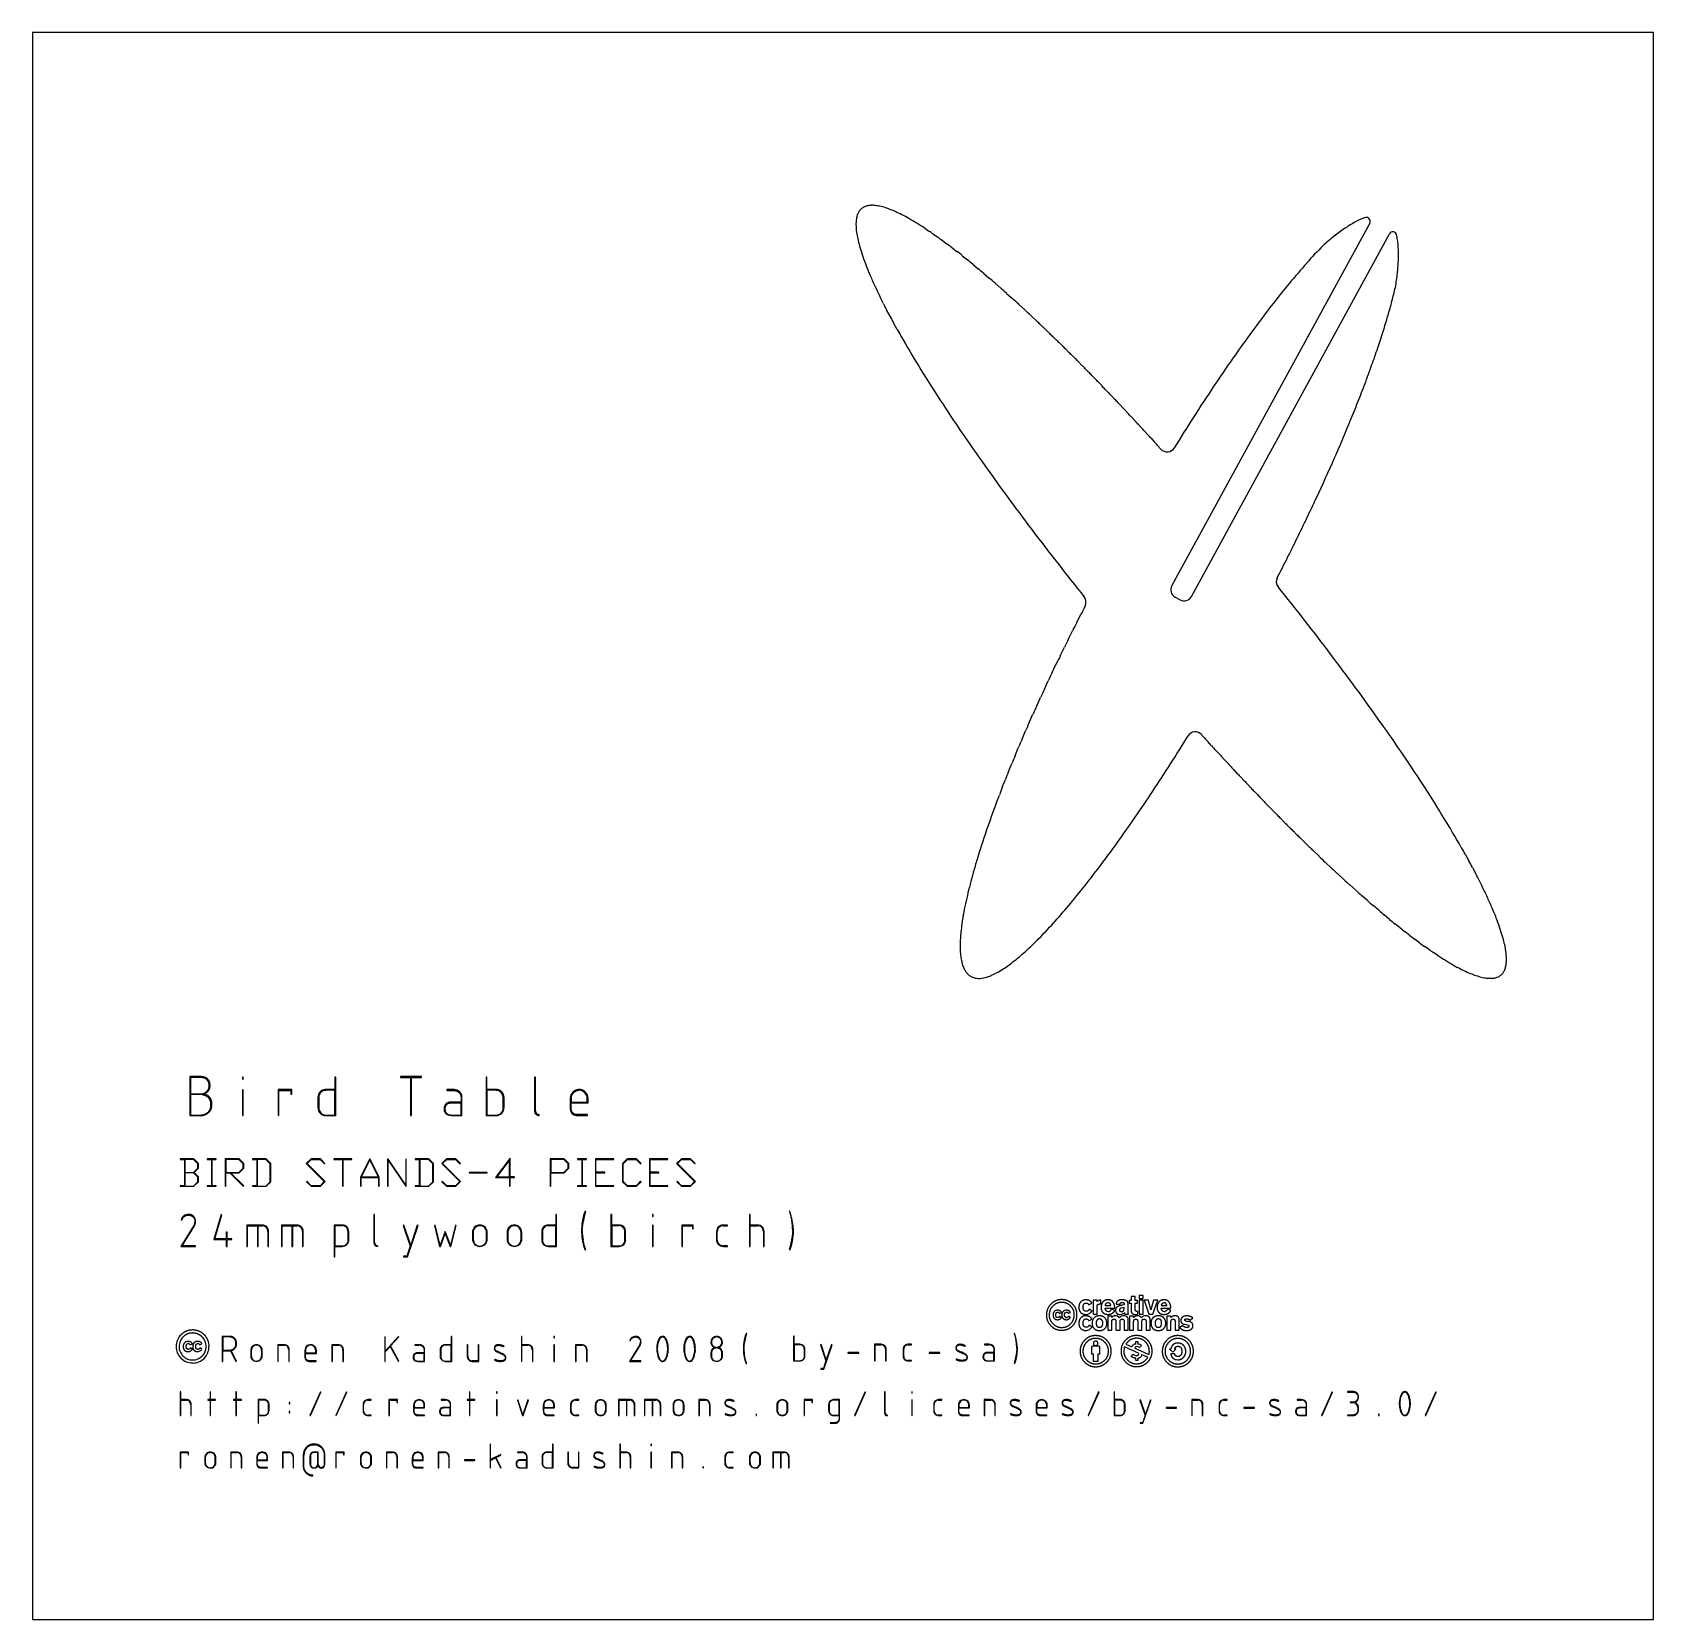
# Model space of a CAD drawing. Extents: x -6446 to -4726, y -54 to 1630.
import ezdxf

# ---------------------------------------------------------------- set-up
doc = ezdxf.new("R2010")
doc.units = 0
doc.header["$MEASUREMENT"] = 0
doc.layers.add('DEFAULT', color=7, linetype='Continuous')

msp = doc.modelspace()

# ---------------------------------------------------------------- linework, layer by layer
at = {"layer": 'DEFAULT'}
for p, q in [((-4726.4, 1629.8), (-6445.9, 1629.8)), ((-6445.9, 1629.8), (-6445.9, -53.7)), ((-4726.4, -53.7), (-4726.4, 1629.8)), ((-5027.5, 1427.6), (-5237.5, 1043)), ((-5499.5, 1422.1), (-5495, 1419)), ((-5490.3, 1415.8), (-5485.5, 1412.5)), ((-5216.5, 1031.5), (-5006.4, 1416.1)), ((-5480.6, 1408.9), (-5475.5, 1405.2)), ((-5470.4, 1401.3), (-5465.1, 1397.2)), ((-5459.7, 1392.9), (-5454.1, 1388.5)), ((-5448.5, 1383.9), (-5442.8, 1379.1)), ((-5436.9, 1374.2), (-5431, 1369.1)), ((-5424.9, 1363.9), (-5418.8, 1358.5)), ((-5543.2, 1342), (-5546.4, 1348.3)), ((-5412.6, 1353), (-5406.2, 1347.3)), ((-5399.9, 1341.5), (-5393.4, 1335.5)), ((-5536.3, 1328.7), (-5539.9, 1335.4)), ((-5386.9, 1329.4), (-5380.3, 1323.2)), ((-5528.7, 1314.7), (-5532.6, 1321.8)), ((-5376.9, 1320.1), (-5373.6, 1316.9)), ((-5370.3, 1313.7), (-5366.9, 1310.4)), ((-5363.5, 1307.1), (-5360.1, 1303.8)), ((-5356.7, 1300.5), (-5353.3, 1297.2)), ((-5349.9, 1293.8), (-5346.5, 1290.4)), ((-5343, 1287), (-5339.6, 1283.5)), ((-5336.1, 1280), (-5332.7, 1276.5)), ((-5329.2, 1273), (-5325.7, 1269.5)), ((-5322.3, 1265.9), (-5318.8, 1262.4)), ((-5315.3, 1258.8), (-5311.8, 1255.2)), ((-5308.3, 1251.5), (-5304.8, 1247.9)), ((-5301.3, 1244.2), (-5297.8, 1240.5)), ((-5294.3, 1236.9), (-5290.8, 1233.2)), ((-5287.3, 1229.4), (-5283.8, 1225.7)), ((-5280.3, 1222), (-5276.8, 1218.2)), ((-5273.4, 1214.5), (-5269.9, 1210.7)), ((-5266.4, 1206.9), (-5262.9, 1203.1)), ((-5259.4, 1199.3), (-5256, 1195.5)), ((-5252.5, 1191.7), (-5249.1, 1187.9)), ((-5233.9, 1030.8), (-5228.7, 1027.9)), ((-5338.2, 1004), (-5333.8, 1012.7)), ((-5347, 986.4), (-5342.6, 995.2)), ((-5355.7, 968.7), (-5351.4, 977.6)), ((-5364.2, 951), (-5360, 959.9)), ((-5372.6, 933.2), (-5368.4, 942.1)), ((-5380.7, 915.4), (-5376.7, 924.3)), ((-5388.6, 897.7), (-5384.7, 906.6)), ((-5396.2, 880.2), (-5392.5, 889)), ((-5202.4, 881.1), (-5205.8, 884.9)), ((-5195.5, 873.5), (-5198.9, 877.3)), ((-5403.6, 862.9), (-5399.9, 871.5)), ((-5188.5, 865.9), (-5192, 869.7)), ((-5181.6, 858.4), (-5185, 862.1)), ((-5410.6, 845.9), (-5407.1, 854.3)), ((-5174.6, 850.9), (-5178.1, 854.6)), ((-5167.6, 843.4), (-5171.1, 847.1)), ((-5417.2, 829.2), (-5413.9, 837.5)), ((-5160.6, 836), (-5164.1, 839.7)), ((-5153.6, 828.6), (-5157.1, 832.3)), ((-5423.4, 812.8), (-5420.3, 820.9)), ((-5146.6, 821.3), (-5150.1, 825)), ((-5139.6, 814.1), (-5143.1, 817.7)), ((-5132.7, 806.9), (-5136.1, 810.5)), ((-5125.7, 799.8), (-5129.2, 803.3)), ((-5118.8, 792.8), (-5122.2, 796.3)), ((-5111.9, 785.9), (-5115.3, 789.3)), ((-5105, 779.1), (-5108.4, 782.5)), ((-5098.2, 772.3), (-5101.6, 775.7)), ((-5091.4, 765.7), (-5094.8, 769)), ((-5081.3, 756), (-5088, 762.4)), ((-4926.2, 758.1), (-4922.3, 751)), ((-5068.1, 743.4), (-5074.6, 749.6)), ((-4918.6, 744.1), (-4915, 737.4)), ((-5055.1, 731.4), (-5061.5, 737.3)), ((-5042.4, 719.9), (-5048.7, 725.5)), ((-4911.7, 730.9), (-4908.5, 724.5)), ((-5030, 708.9), (-5036.1, 714.3)), ((-5018, 698.6), (-5024, 703.7)), ((-5006.4, 688.9), (-5012.2, 693.7)), ((-4995.2, 679.9), (-5000.8, 684.3)), ((-4984.5, 671.6), (-4989.8, 675.7)), ((-4974.3, 663.9), (-4979.4, 667.7)), ((-4964.6, 657), (-4969.4, 660.4)), ((-4955.4, 650.8), (-4960, 653.8)), ((-6267.3, 522.2), (-6279, 522.2)), ((-6279, 522.2), (-6279, 481)), ((-6267.3, 521.2), (-6278.1, 521.2)), ((-6278.1, 521.2), (-6278.1, 504.1)), ((-6222.2, 521.8), (-6223.2, 521.8)), ((-6223.2, 521.8), (-6223.2, 519.5)), ((-6223.2, 519.5), (-6222.2, 519.5)), ((-6222.2, 519.5), (-6222.2, 521.8)), ((-6124, 521.8), (-6125, 521.8)), ((-6125, 521.8), (-6125, 508.5)), ((-6124, 481), (-6124, 521.8)), ((-6033.1, 522.2), (-6055.6, 522.2)), ((-6055.6, 522.2), (-6055.6, 521.3)), ((-6055.6, 521.3), (-6044.8, 521.3)), ((-6044.8, 521.3), (-6044.8, 481)), ((-6043.9, 481), (-6043.9, 521.3)), ((-6043.9, 521.3), (-6033.1, 521.3)), ((-6033.1, 521.3), (-6033.1, 522.2)), ((-5963.8, 521.8), (-5964.7, 521.8)), ((-5964.7, 521.8), (-5964.7, 481)), ((-5963.8, 508.5), (-5963.8, 521.8)), ((-5912.4, 521.8), (-5913.3, 521.8)), ((-5913.3, 521.8), (-5913.3, 485.9)), ((-5912.4, 485.9), (-5912.4, 521.8)), ((-6278.1, 504.1), (-6266.1, 504.1)), ((-6266.2, 503.1), (-6278.1, 503.1)), ((-6278.1, 503.1), (-6278.1, 481.5)), ((-6222.2, 508.1), (-6223.2, 508.1)), ((-6223.2, 508.1), (-6223.2, 481)), ((-6222.2, 481), (-6222.2, 508.1)), ((-6170.9, 508.5), (-6185.3, 508.5)), ((-6185.3, 508.5), (-6185.3, 481)), ((-6184.4, 481), (-6184.4, 507.6)), ((-6184.4, 507.6), (-6171.8, 507.6)), ((-6171.8, 507.6), (-6171.8, 503.5)), ((-6171.8, 503.5), (-6170.9, 503.5)), ((-6170.9, 503.5), (-6170.9, 508.5)), ((-6143, 500.3), (-6143, 489.2)), ((-6142.1, 500.2), (-6142.1, 488.9)), ((-6125, 508.5), (-6134.6, 508.5)), ((-6125, 507.7), (-6134.6, 507.7)), ((-6125, 481.5), (-6125, 507.7)), ((-5999.8, 508.5), (-6006.5, 508.5)), ((-6006.5, 508.5), (-6006.5, 507.6)), ((-6006.5, 507.6), (-5999.8, 507.6)), ((-5991.2, 500), (-5991.2, 495.2)), ((-5990.3, 481), (-5990.3, 500)), ((-5954.1, 508.5), (-5963.8, 508.5)), ((-5954.1, 507.7), (-5963.8, 507.7)), ((-5963.8, 507.7), (-5963.8, 481.5)), ((-5946.6, 488.9), (-5946.6, 500.2)), ((-5945.7, 489.2), (-5945.7, 500.3)), ((-5875.5, 499.2), (-5875.5, 490.3)), ((-5874.6, 499.1), (-5874.6, 495)), ((-5857.5, 495), (-5857.5, 499.1)), ((-5856.5, 494.3), (-5856.5, 499.2)), ((-6278.1, 481.5), (-6267.3, 481.5)), ((-6134.6, 481.5), (-6125, 481.5)), ((-5991.2, 495.2), (-6001.4, 495.2)), ((-5991.2, 494.1), (-6001.4, 494.1)), ((-6001.4, 481.5), (-5991.2, 481.5)), ((-5991.2, 481.5), (-5991.2, 494.1)), ((-5963.8, 481.5), (-5954.1, 481.5)), ((-5908.3, 481), (-5908.3, 481.9)), ((-5874.6, 495), (-5857.5, 495)), ((-5874.6, 490.3), (-5874.6, 494.3)), ((-5874.6, 494.3), (-5856.5, 494.3)), ((-5857, 481.9), (-5866.7, 481.9)), ((-5857, 481), (-5857, 481.9)), ((-6279, 481), (-6267.3, 481)), ((-6223.2, 481), (-6222.2, 481)), ((-6185.3, 481), (-6184.4, 481)), ((-6134.6, 481), (-6124, 481)), ((-6044.8, 481), (-6043.9, 481)), ((-6001.4, 481), (-5990.3, 481)), ((-5964.7, 481), (-5954.1, 481)), ((-5866.7, 481), (-5857, 481)), ((-6274.7, 435), (-6289.2, 435)), ((-6289.2, 435), (-6289.2, 434.4)), ((-6289.2, 434.4), (-6284.7, 434.4)), ((-6284.7, 434.4), (-6284.7, 406.5)), ((-6275, 434.4), (-6284.1, 434.4)), ((-6284.1, 434.4), (-6284.1, 420.6)), ((-6270.3, 429.8), (-6275, 434.4)), ((-6269.7, 430.1), (-6274.7, 435)), ((-6269.7, 425.1), (-6269.7, 430.1)), ((-6250.9, 435), (-6260.5, 435)), ((-6260.5, 435), (-6260.5, 434.4)), ((-6260.5, 434.4), (-6256, 434.4)), ((-6256, 434.4), (-6256, 406.5)), ((-6255.4, 406.5), (-6255.4, 434.4)), ((-6255.4, 434.4), (-6250.9, 434.4)), ((-6250.9, 434.4), (-6250.9, 435)), ((-6226.7, 435), (-6241.6, 435)), ((-6241.6, 435), (-6241.6, 405.9)), ((-6227, 434.4), (-6240.9, 434.4)), ((-6240.9, 434.4), (-6240.9, 420.6)), ((-6222.4, 429.8), (-6227, 434.4)), ((-6221.7, 430.1), (-6226.7, 435)), ((-6221.7, 425.1), (-6221.7, 430.1)), ((-6198, 435), (-6212.5, 435)), ((-6212.5, 435), (-6212.5, 434.4)), ((-6212.5, 434.4), (-6208, 434.4)), ((-6208, 434.4), (-6208, 406.5)), ((-6198.3, 434.4), (-6207.4, 434.4)), ((-6207.4, 434.4), (-6207.4, 406.2)), ((-6193.6, 429.8), (-6198.3, 434.4)), ((-6193, 430.1), (-6198, 435)), ((-6193, 410.8), (-6193, 430.1)), ((-6150.4, 435), (-6155.5, 430)), ((-6155.5, 430), (-6136.3, 411)), ((-6154.6, 430), (-6150.1, 434.4)), ((-6135.4, 411), (-6154.6, 430)), ((-6140.5, 435), (-6150.4, 435)), ((-6150.1, 434.4), (-6140.8, 434.4)), ((-6140.8, 434.4), (-6136.1, 429.7)), ((-6135.6, 430.2), (-6140.5, 435)), ((-6136.1, 429.7), (-6135.6, 430.2)), ((-6107.1, 435), (-6126.3, 435)), ((-6126.3, 435), (-6126.3, 434.4)), ((-6126.3, 434.4), (-6117.1, 434.4)), ((-6117.1, 434.4), (-6117.1, 405.9)), ((-6116.4, 405.9), (-6116.4, 434.4)), ((-6116.4, 434.4), (-6107.1, 434.4)), ((-6107.1, 434.4), (-6107.1, 435)), ((-6088.4, 434.6), (-6097.9, 415.6)), ((-6088, 434), (-6097.1, 415.8)), ((-6087.6, 434.6), (-6088.4, 434.6)), ((-6078.9, 415.8), (-6088, 434)), ((-6078.1, 415.6), (-6087.6, 434.6)), ((-6068.5, 434.6), (-6069.2, 434.6)), ((-6069.2, 434.6), (-6069.2, 405.9)), ((-6050, 407), (-6068.5, 434.6)), ((-6068.5, 405.9), (-6068.5, 433.7)), ((-6068.5, 433.7), (-6050, 405.9)), ((-6049.3, 434.6), (-6050, 434.6)), ((-6050, 434.6), (-6050, 407)), ((-6049.3, 405.9), (-6049.3, 434.6)), ((-6025.6, 435), (-6040.1, 435)), ((-6040.1, 435), (-6040.1, 434.4)), ((-6040.1, 434.4), (-6035.6, 434.4)), ((-6035.6, 434.4), (-6035.6, 406.5)), ((-6025.8, 434.4), (-6035, 434.4)), ((-6035, 434.4), (-6035, 406.2)), ((-6021.2, 429.8), (-6025.8, 434.4)), ((-6020.6, 430.1), (-6025.6, 435)), ((-6020.6, 410.8), (-6020.6, 430.1)), ((-6006.7, 435), (-6011.8, 430)), ((-6011.8, 430), (-5992.6, 411)), ((-6010.9, 430), (-6006.5, 434.4)), ((-5991.7, 411), (-6010.9, 430)), ((-5996.9, 435), (-6006.7, 435)), ((-6006.5, 434.4), (-5997.1, 434.4)), ((-5997.1, 434.4), (-5992.4, 429.7)), ((-5992, 430.2), (-5996.9, 435)), ((-5992.4, 429.7), (-5992, 430.2)), ((-5939.2, 435.6), (-5954.6, 415.2)), ((-5939.8, 433.8), (-5953.3, 415.8)), ((-5939.8, 415.8), (-5939.8, 433.8)), ((-5939.2, 415.8), (-5939.2, 435.6)), ((-5881.9, 435), (-5896.8, 435)), ((-5896.8, 435), (-5896.8, 405.9)), ((-5882.2, 434.4), (-5896.1, 434.4)), ((-5896.1, 434.4), (-5896.1, 420.6)), ((-5877.6, 429.8), (-5882.2, 434.4)), ((-5876.9, 430), (-5881.9, 435)), ((-5876.9, 425), (-5876.9, 430)), ((-5858.1, 435), (-5867.7, 435)), ((-5867.7, 435), (-5867.7, 434.4)), ((-5867.7, 434.4), (-5863.2, 434.4)), ((-5863.2, 434.4), (-5863.2, 406.5)), ((-5862.6, 406.5), (-5862.6, 434.4)), ((-5862.6, 434.4), (-5858.1, 434.4)), ((-5858.1, 434.4), (-5858.1, 435)), ((-5829.3, 435), (-5848.8, 435)), ((-5848.8, 435), (-5848.8, 405.9)), ((-5848.2, 420.8), (-5848.2, 434.4)), ((-5848.2, 434.4), (-5829.3, 434.4)), ((-5829.3, 434.4), (-5829.3, 435)), ((-5815.1, 435), (-5820.1, 430.1)), ((-5820.1, 430.1), (-5820.1, 410.8)), ((-5819.4, 429.8), (-5814.8, 434.4)), ((-5805.2, 435), (-5815.1, 435)), ((-5814.8, 434.4), (-5805.5, 434.4)), ((-5805.5, 434.4), (-5800.8, 429.7)), ((-5800.3, 430.2), (-5805.2, 435)), ((-5800.8, 429.7), (-5800.3, 430.2)), ((-5771.8, 435), (-5791.3, 435)), ((-5791.3, 435), (-5791.3, 405.9)), ((-5790.7, 420.8), (-5790.7, 434.4)), ((-5790.7, 434.4), (-5771.8, 434.4)), ((-5771.8, 434.4), (-5771.8, 435)), ((-5757.6, 435), (-5762.7, 430)), ((-5762.7, 430), (-5743.5, 411)), ((-5761.8, 430), (-5757.4, 434.4)), ((-5742.6, 411), (-5761.8, 430)), ((-5747.8, 435), (-5757.6, 435)), ((-5757.4, 434.4), (-5748, 434.4)), ((-5748, 434.4), (-5743.3, 429.7)), ((-5742.8, 430.2), (-5747.8, 435)), ((-5743.3, 429.7), (-5742.8, 430.2)), ((-6284.1, 420.6), (-6275, 420.6)), ((-6275, 420), (-6284.1, 420)), ((-6284.1, 420), (-6284.1, 406.2)), ((-6275, 420.6), (-6270.3, 425.2)), ((-6270.3, 415.4), (-6275, 420)), ((-6274.4, 420.5), (-6269.7, 425.1)), ((-6269.7, 415.8), (-6274.4, 420.5)), ((-6270.3, 425.2), (-6270.3, 429.8)), ((-6270.3, 410.8), (-6270.3, 415.4)), ((-6269.7, 410.8), (-6269.7, 415.8)), ((-6240.9, 420.6), (-6227, 420.6)), ((-6240.9, 405.9), (-6240.9, 420)), ((-6240.9, 420), (-6236.6, 420)), ((-6236.6, 420), (-6222.3, 405.9)), ((-6221.8, 406.4), (-6235.7, 420.1)), ((-6235.7, 420.1), (-6226.7, 420.1)), ((-6227, 420.6), (-6222.4, 425.2)), ((-6226.7, 420.1), (-6221.7, 425.1)), ((-6222.4, 425.2), (-6222.4, 429.8)), ((-6193.6, 410.8), (-6193.6, 429.8)), ((-6097.9, 415.6), (-6097.9, 405.9)), ((-6097.3, 405.9), (-6097.3, 415.2)), ((-6097.3, 415.2), (-6078.7, 415.2)), ((-6097.1, 415.8), (-6078.9, 415.8)), ((-6078.7, 415.2), (-6078.7, 405.9)), ((-6078.1, 405.9), (-6078.1, 415.6)), ((-6021.2, 410.8), (-6021.2, 429.8)), ((-5963.5, 420.7), (-5982.6, 420.7)), ((-5982.6, 420.7), (-5982.6, 420.1)), ((-5982.6, 420.1), (-5963.5, 420.1)), ((-5963.5, 420.1), (-5963.5, 420.7)), ((-5954.6, 415.2), (-5939.8, 415.2)), ((-5953.3, 415.8), (-5939.8, 415.8)), ((-5939.8, 415.2), (-5939.8, 405.9)), ((-5934.7, 415.8), (-5939.2, 415.8)), ((-5939.2, 405.9), (-5939.2, 415.2)), ((-5939.2, 415.2), (-5934.7, 415.2)), ((-5934.7, 415.2), (-5934.7, 415.8)), ((-5896.1, 420.6), (-5882.2, 420.6)), ((-5896.1, 405.9), (-5896.1, 420)), ((-5896.1, 420), (-5881.9, 420)), ((-5882.2, 420.6), (-5877.6, 425.2)), ((-5881.9, 420), (-5876.9, 425)), ((-5877.6, 425.2), (-5877.6, 429.8)), ((-5838.9, 420.8), (-5848.2, 420.8)), ((-5848.2, 406.5), (-5848.2, 420.1)), ((-5848.2, 420.1), (-5838.9, 420.1)), ((-5838.9, 420.1), (-5838.9, 420.8)), ((-5819.4, 411.1), (-5819.4, 429.8)), ((-5781.4, 420.8), (-5790.7, 420.8)), ((-5790.7, 406.5), (-5790.7, 420.1)), ((-5790.7, 420.1), (-5781.4, 420.1)), ((-5781.4, 420.1), (-5781.4, 420.8)), ((-6284.7, 406.5), (-6289.2, 406.5)), ((-6289.2, 406.5), (-6289.2, 405.9)), ((-6289.2, 405.9), (-6274.7, 405.9)), ((-6284.1, 406.2), (-6275, 406.2)), ((-6275, 406.2), (-6270.3, 410.8)), ((-6274.7, 405.9), (-6269.7, 410.8)), ((-6256, 406.5), (-6260.5, 406.5)), ((-6260.5, 406.5), (-6260.5, 405.9)), ((-6260.5, 405.9), (-6250.9, 405.9)), ((-6250.9, 406.5), (-6255.4, 406.5)), ((-6250.9, 405.9), (-6250.9, 406.5)), ((-6241.6, 405.9), (-6240.9, 405.9)), ((-6222.3, 405.9), (-6221.8, 406.4)), ((-6208, 406.5), (-6212.5, 406.5)), ((-6212.5, 406.5), (-6212.5, 405.9)), ((-6212.5, 405.9), (-6198, 405.9)), ((-6207.4, 406.2), (-6198.3, 406.2)), ((-6198.3, 406.2), (-6193.6, 410.8)), ((-6198, 405.9), (-6193, 410.8)), ((-6154.8, 411.2), (-6155.3, 410.7)), ((-6155.3, 410.7), (-6150.4, 405.9)), ((-6150.1, 406.5), (-6154.8, 411.2)), ((-6150.4, 405.9), (-6140.5, 405.9)), ((-6140.8, 406.5), (-6150.1, 406.5)), ((-6136.3, 411), (-6140.8, 406.5)), ((-6140.5, 405.9), (-6135.4, 411)), ((-6117.1, 405.9), (-6116.4, 405.9)), ((-6097.9, 405.9), (-6097.3, 405.9)), ((-6078.7, 405.9), (-6078.1, 405.9)), ((-6069.2, 405.9), (-6068.5, 405.9)), ((-6050, 405.9), (-6049.3, 405.9)), ((-6035.6, 406.5), (-6040.1, 406.5)), ((-6040.1, 406.5), (-6040.1, 405.9)), ((-6040.1, 405.9), (-6025.6, 405.9)), ((-6035, 406.2), (-6025.8, 406.2)), ((-6025.8, 406.2), (-6021.2, 410.8)), ((-6025.6, 405.9), (-6020.6, 410.8)), ((-6011.2, 411.2), (-6011.6, 410.7)), ((-6011.6, 410.7), (-6006.7, 405.9)), ((-6006.5, 406.5), (-6011.2, 411.2)), ((-6006.7, 405.9), (-5996.9, 405.9)), ((-5997.1, 406.5), (-6006.5, 406.5)), ((-5992.6, 411), (-5997.1, 406.5)), ((-5996.9, 405.9), (-5991.7, 411)), ((-5939.8, 405.9), (-5939.2, 405.9)), ((-5896.8, 405.9), (-5896.1, 405.9)), ((-5863.2, 406.5), (-5867.7, 406.5)), ((-5867.7, 406.5), (-5867.7, 405.9)), ((-5867.7, 405.9), (-5858.1, 405.9)), ((-5858.1, 406.5), (-5862.6, 406.5)), ((-5858.1, 405.9), (-5858.1, 406.5)), ((-5848.8, 405.9), (-5829.3, 405.9)), ((-5829.3, 406.5), (-5848.2, 406.5)), ((-5829.3, 405.9), (-5829.3, 406.5)), ((-5820.1, 410.8), (-5815.1, 405.9)), ((-5814.8, 406.5), (-5819.4, 411.1)), ((-5815.1, 405.9), (-5805.2, 405.9)), ((-5805.5, 406.5), (-5814.8, 406.5)), ((-5800.8, 411.2), (-5805.5, 406.5)), ((-5805.2, 405.9), (-5800.3, 410.7)), ((-5800.3, 410.7), (-5800.8, 411.2)), ((-5791.3, 405.9), (-5771.8, 405.9)), ((-5771.8, 406.5), (-5790.7, 406.5)), ((-5771.8, 405.9), (-5771.8, 406.5)), ((-5762, 411.2), (-5762.5, 410.7)), ((-5762.5, 410.7), (-5757.6, 405.9)), ((-5757.4, 406.5), (-5762, 411.2)), ((-5757.6, 405.9), (-5747.8, 405.9)), ((-5748, 406.5), (-5757.4, 406.5)), ((-5743.5, 411), (-5748, 406.5)), ((-5747.8, 405.9), (-5742.6, 411)), ((-5859, 379.2), (-5859.7, 379.5)), ((-5642.5, 379.5), (-5643.1, 379.2)), ((-6274.7, 364.2), (-6288.4, 342.2)), ((-6288.1, 370.3), (-6287.4, 370.1)), ((-6287.2, 370.5), (-6287.1, 370.9)), ((-6287.1, 342.9), (-6274.1, 363.9)), ((-6245.8, 375.8), (-6253.4, 349.3)), ((-6252.4, 350), (-6245.1, 375.6)), ((-6245.1, 375.6), (-6245.8, 375.8)), ((-6202.3, 364.8), (-6218.4, 364.8)), ((-6218.4, 364.8), (-6218.4, 342.2)), ((-6217.7, 342.2), (-6217.7, 364.1)), ((-6217.7, 364.1), (-6207.3, 364.1)), ((-6207.3, 364.1), (-6207.3, 342.2)), ((-6206.5, 342.2), (-6206.5, 364.1)), ((-6206.5, 364.1), (-6202.3, 364.1)), ((-6165.6, 364.8), (-6181.7, 364.8)), ((-6181.7, 364.8), (-6181.7, 342.2)), ((-6181, 342.2), (-6181, 364.1)), ((-6181, 364.1), (-6170.6, 364.1)), ((-6170.6, 364.1), (-6170.6, 342.2)), ((-6169.8, 342.2), (-6169.8, 364.1)), ((-6169.8, 364.1), (-6165.6, 364.1)), ((-6117.2, 364.8), (-6125.9, 364.8)), ((-6125.9, 364.8), (-6125.9, 331.2)), ((-6117.2, 364.1), (-6125.2, 364.1)), ((-6125.2, 364.1), (-6125.2, 342.6)), ((-6082.9, 375.8), (-6083.7, 375.8)), ((-6083.7, 375.8), (-6083.7, 346.2)), ((-6082.9, 346.2), (-6082.9, 375.8)), ((-6051.8, 364.5), (-6052.5, 364.2)), ((-6052.5, 364.2), (-6045.1, 342.5)), ((-6044.7, 343.6), (-6051.8, 364.5)), ((-6048.2, 331.2), (-6036.9, 364.2)), ((-6037.7, 364.5), (-6044.7, 343.6)), ((-6036.9, 364.2), (-6037.7, 364.5)), ((-6018.8, 364.5), (-6019.5, 364.3)), ((-6019.5, 364.3), (-6014, 342.2)), ((-6013.5, 343.4), (-6018.8, 364.5)), ((-5997.3, 364.5), (-6002.5, 343.4)), ((-6002.1, 342.2), (-5996.5, 364.3)), ((-5996.5, 364.3), (-5997.3, 364.5)), ((-5890.8, 364.8), (-5898.8, 364.8)), ((-5890.8, 364.1), (-5898.8, 364.1)), ((-5890.1, 375.8), (-5890.8, 375.8)), ((-5890.8, 375.8), (-5890.8, 364.8)), ((-5890.8, 342.6), (-5890.8, 364.1)), ((-5890.1, 342.2), (-5890.1, 375.8)), ((-5831.5, 375.8), (-5832.3, 375.8)), ((-5832.3, 375.8), (-5832.3, 342.2)), ((-5831.5, 364.8), (-5831.5, 375.8)), ((-5823.5, 364.8), (-5831.5, 364.8)), ((-5823.5, 364.1), (-5831.5, 364.1)), ((-5831.5, 364.1), (-5831.5, 342.6)), ((-5787.4, 375.8), (-5788.2, 375.8)), ((-5788.2, 375.8), (-5788.2, 373.9)), ((-5788.2, 373.9), (-5787.4, 373.9)), ((-5787.4, 364.5), (-5788.2, 364.5)), ((-5788.2, 364.5), (-5788.2, 342.2)), ((-5787.4, 373.9), (-5787.4, 375.8)), ((-5787.4, 342.2), (-5787.4, 364.5)), ((-5745.1, 364.8), (-5757, 364.8)), ((-5757, 364.8), (-5757, 342.2)), ((-5756.3, 342.2), (-5756.3, 364.1)), ((-5756.3, 364.1), (-5745.9, 364.1)), ((-5745.9, 364.1), (-5745.9, 360.7)), ((-5745.1, 360.7), (-5745.1, 364.8)), ((-5708.8, 364.8), (-5713.4, 364.8)), ((-5713.4, 364.1), (-5708.8, 364.1)), ((-5708.8, 364.1), (-5708.8, 364.8)), ((-5684.7, 375.8), (-5685.4, 375.8)), ((-5685.4, 375.8), (-5685.4, 342.2)), ((-5684.7, 364.8), (-5684.7, 375.8)), ((-5676.7, 364.8), (-5684.7, 364.8)), ((-5684.7, 342.2), (-5684.7, 364.1)), ((-5684.7, 364.1), (-5676.7, 364.1)), ((-6253.4, 349.3), (-6240.3, 349.3)), ((-6240.3, 350), (-6252.4, 350)), ((-6239.5, 357.1), (-6240.3, 357.1)), ((-6240.3, 357.1), (-6240.3, 350)), ((-6240.3, 349.3), (-6240.3, 342.2)), ((-6239.5, 350), (-6239.5, 357.1)), ((-6234.3, 350), (-6239.5, 350)), ((-6239.5, 342.2), (-6239.5, 349.3)), ((-6239.5, 349.3), (-6234.3, 349.3)), ((-6234.3, 349.3), (-6234.3, 350)), ((-6196.1, 358), (-6196.1, 342.2)), ((-6195.4, 342.2), (-6195.4, 357.9)), ((-6159.4, 358), (-6159.4, 342.2)), ((-6158.7, 342.2), (-6158.7, 357.9)), ((-6111.1, 348.7), (-6111.1, 358)), ((-6110.3, 348.9), (-6110.3, 358)), ((-6008, 358), (-6013.5, 343.4)), ((-6013.2, 342.2), (-6008, 356)), ((-6002.5, 343.4), (-6008, 358)), ((-6008, 356), (-6002.8, 342.2)), ((-5979.1, 357.1), (-5979.1, 349.8)), ((-5978.4, 357), (-5978.4, 349.6)), ((-5964.3, 349.6), (-5964.3, 357)), ((-5963.5, 349.8), (-5963.5, 357.1)), ((-5942.4, 357.1), (-5942.4, 349.8)), ((-5941.7, 357), (-5941.7, 349.6)), ((-5927.6, 349.6), (-5927.6, 357)), ((-5926.8, 349.8), (-5926.8, 357.1)), ((-5905.7, 358), (-5905.7, 348.9)), ((-5905, 358), (-5905, 348.7)), ((-5817.4, 348.7), (-5817.4, 358)), ((-5816.7, 348.9), (-5816.7, 358)), ((-5745.9, 360.7), (-5745.1, 360.7)), ((-5720.3, 358), (-5720.3, 348.9)), ((-5719.6, 348.9), (-5719.6, 358)), ((-5670.6, 358), (-5670.6, 342.2)), ((-5669.8, 342.2), (-5669.8, 357.9)), ((-6288.4, 342.2), (-6272.9, 342.2)), ((-6272.9, 342.9), (-6287.1, 342.9)), ((-6272.9, 342.2), (-6272.9, 342.9)), ((-6240.3, 342.2), (-6239.5, 342.2)), ((-6218.4, 342.2), (-6217.7, 342.2)), ((-6207.3, 342.2), (-6206.5, 342.2)), ((-6196.1, 342.2), (-6195.4, 342.2)), ((-6181.7, 342.2), (-6181, 342.2)), ((-6170.6, 342.2), (-6169.8, 342.2)), ((-6159.4, 342.2), (-6158.7, 342.2)), ((-6125.9, 331.2), (-6125.2, 331.2)), ((-6125.2, 342.6), (-6117.2, 342.6)), ((-6125.2, 331.2), (-6125.2, 342.2)), ((-6125.2, 342.2), (-6117.2, 342.2)), ((-6079.6, 342.2), (-6079.6, 342.9)), ((-6048.7, 331.9), (-6052.2, 331.9)), ((-6052.2, 331.9), (-6052.2, 331.2)), ((-6052.2, 331.2), (-6048.2, 331.2)), ((-6045.1, 342.5), (-6048.7, 331.9)), ((-6014, 342.2), (-6013.2, 342.2)), ((-6002.8, 342.2), (-6002.1, 342.2)), ((-5898.8, 342.6), (-5890.8, 342.6)), ((-5898.8, 342.2), (-5890.1, 342.2)), ((-5859.7, 338.4), (-5859, 338.7)), ((-5832.3, 342.2), (-5823.5, 342.2)), ((-5831.5, 342.6), (-5823.5, 342.6)), ((-5788.2, 342.2), (-5787.4, 342.2)), ((-5757, 342.2), (-5756.3, 342.2)), ((-5708.8, 342.9), (-5713.4, 342.9)), ((-5713.4, 342.2), (-5708.8, 342.2)), ((-5708.8, 342.2), (-5708.8, 342.9)), ((-5685.4, 342.2), (-5684.7, 342.2)), ((-5670.6, 342.2), (-5669.8, 342.2)), ((-5643.1, 338.7), (-5642.5, 338.4)), ((-5325.4, 280.1), (-5322.1, 281.9)), ((-5322, 273.8), (-5325.1, 275.4)), ((-5316.7, 285.1), (-5321, 285.1)), ((-5321, 285.1), (-5321, 270.3)), ((-5316.7, 283.6), (-5316.7, 285.1)), ((-5316.7, 270.3), (-5316.7, 278.8)), ((-5313.1, 281.3), (-5312.6, 281.3)), ((-5312.6, 281.3), (-5312.6, 285.1)), ((-5308.1, 279.5), (-5302.2, 279.5)), ((-5308.1, 276.8), (-5297.9, 276.8)), ((-5298, 274), (-5301.2, 275.7)), ((-5296.5, 280.8), (-5292.3, 280.8)), ((-5288, 277.5), (-5290.9, 276.7)), ((-5288, 280), (-5289.6, 279.8)), ((-5288, 281.2), (-5288, 280)), ((-5288, 276.5), (-5288, 277.5)), ((-5283.8, 273.4), (-5283.8, 281.2)), ((-5280.6, 284.8), (-5282.7, 284.8)), ((-5282.7, 284.8), (-5282.7, 282.1)), ((-5282.7, 282.1), (-5280.6, 282.1)), ((-5276.2, 289.1), (-5280.6, 289.1)), ((-5280.6, 289.1), (-5280.6, 284.8)), ((-5280.6, 282.1), (-5280.6, 274.4)), ((-5276.2, 284.8), (-5276.2, 289.1)), ((-5273.7, 284.8), (-5276.2, 284.8)), ((-5276.2, 274.9), (-5276.2, 282.1)), ((-5276.2, 282.1), (-5273.7, 282.1)), ((-5273.7, 282.1), (-5273.7, 284.8)), ((-5267.7, 290.1), (-5272, 290.1)), ((-5272, 290.1), (-5272, 286.8)), ((-5272, 286.8), (-5267.7, 286.8)), ((-5272, 285.1), (-5272, 270.3)), ((-5267.7, 285.1), (-5272, 285.1)), ((-5267.7, 286.8), (-5267.7, 290.1)), ((-5267.7, 270.3), (-5267.7, 285.1)), ((-5262.2, 285.1), (-5266.9, 285.1)), ((-5266.9, 285.1), (-5261.9, 270.3)), ((-5259.7, 274.7), (-5262.2, 285.1)), ((-5257, 285.1), (-5259.6, 274.7)), ((-5257.5, 270.3), (-5252.4, 285.1)), ((-5252.4, 285.1), (-5257, 285.1)), ((-5248.7, 279.5), (-5242.8, 279.5)), ((-5248.6, 276.8), (-5238.5, 276.8)), ((-5238.5, 274), (-5241.8, 275.7)), ((-5356.5, 271), (-5354.4, 272.2)), ((-5354.3, 266.9), (-5356.4, 268)), ((-5347.2, 271), (-5345, 272.2)), ((-5345, 266.9), (-5347, 268)), ((-5325.4, 263.2), (-5322.1, 264.9)), ((-5322, 256.9), (-5325.1, 258.5)), ((-5321, 270.3), (-5316.7, 270.3)), ((-5301.1, 268.1), (-5305.4, 268.1)), ((-5305.4, 268.1), (-5305.4, 253.3)), ((-5301.1, 266.8), (-5301.1, 268.1)), ((-5301.1, 253.3), (-5301.1, 262.5)), ((-5296.7, 262.6), (-5296.7, 253.3)), ((-5292.3, 253.3), (-5292.3, 262.4)), ((-5287.9, 262), (-5287.9, 253.3)), ((-5287.8, 271.8), (-5287.7, 271.8)), ((-5287.4, 270.3), (-5283.4, 270.3)), ((-5283.6, 253.3), (-5283.6, 264.6)), ((-5277.9, 268.1), (-5282.2, 268.1)), ((-5282.2, 268.1), (-5282.2, 253.3)), ((-5277.9, 266.8), (-5277.9, 268.1)), ((-5277.9, 253.3), (-5277.9, 262.5)), ((-5273.6, 270.1), (-5273.6, 273.5)), ((-5273.5, 262.6), (-5273.5, 253.3)), ((-5272, 270.3), (-5267.7, 270.3)), ((-5269.1, 253.3), (-5269.1, 262.4)), ((-5264.7, 262), (-5264.7, 253.3)), ((-5261.9, 270.3), (-5257.5, 270.3)), ((-5260.4, 253.3), (-5260.4, 264.6)), ((-5259.6, 274.7), (-5259.7, 274.7)), ((-5238.3, 268.1), (-5242.6, 268.1)), ((-5242.6, 268.1), (-5242.6, 253.3)), ((-5238.3, 266.8), (-5238.3, 268.1)), ((-5238.3, 253.3), (-5238.3, 262.5)), ((-5233.9, 262.6), (-5233.9, 253.3)), ((-5229.6, 253.3), (-5229.6, 264.2)), ((-5226.2, 258.2), (-5228.9, 255.8)), ((-5217.8, 263.8), (-5215.1, 266.4)), ((-6237.3, 246.7), (-6244.5, 246.7)), ((-6244.5, 246.7), (-6244.5, 220.2)), ((-6237.3, 246.1), (-6243.9, 246.1)), ((-6243.9, 246.1), (-6243.9, 232.1)), ((-6071.7, 246.3), (-6072.2, 246.3)), ((-6072.2, 246.3), (-6072.2, 220.2)), ((-6057.6, 246.5), (-6071.7, 231.1)), ((-6071.7, 231.1), (-6071.7, 246.3)), ((-6066, 236.5), (-6057.2, 246.1)), ((-6057.2, 246.1), (-6057.6, 246.5)), ((-6001.2, 246.5), (-6001.7, 246.5)), ((-6001.7, 246.5), (-6001.7, 237.9)), ((-6001.2, 220.2), (-6001.2, 246.5)), ((-5926.7, 246.5), (-5927.2, 246.5)), ((-5927.2, 246.5), (-5927.2, 220.2)), ((-5926.7, 237.9), (-5926.7, 246.5)), ((-5892.1, 246.5), (-5892.7, 246.5)), ((-5892.7, 246.5), (-5892.7, 245)), ((-5892.7, 245), (-5892.1, 245)), ((-5892.1, 245), (-5892.1, 246.5)), ((-5812.4, 242.2), (-5811.8, 242)), ((-5811.8, 242), (-5811.7, 242.4)), ((-5811.7, 242.4), (-5811.6, 242.7)), ((-5688.3, 249.6), (-5688.8, 249.8)), ((-5638.1, 246.9), (-5638.7, 246.9)), ((-5638.7, 246.9), (-5638.7, 220.6)), ((-5638.1, 238.3), (-5638.1, 246.9)), ((-5404.1, 249.8), (-5404.6, 249.6)), ((-5305.4, 253.3), (-5301.1, 253.3)), ((-5296.7, 253.3), (-5292.3, 253.3)), ((-5287.9, 253.3), (-5283.6, 253.3)), ((-5282.2, 253.3), (-5277.9, 253.3)), ((-5275.6, 238.6), (-5275.6, 241.1)), ((-5275.6, 241.1), (-5273.6, 241.1)), ((-5273.6, 241.1), (-5273.6, 238.6)), ((-5273.5, 253.3), (-5269.1, 253.3)), ((-5264.7, 253.3), (-5260.4, 253.3)), ((-5242.6, 253.3), (-5238.3, 253.3)), ((-5233.9, 253.3), (-5229.6, 253.3)), ((-6278.6, 237.6), (-6276.2, 238.9)), ((-6276.2, 233.3), (-6278.3, 234.4)), ((-6268.4, 237.6), (-6266.1, 238.9)), ((-6266.1, 233.3), (-6268.2, 234.4)), ((-6243.9, 232.1), (-6237.3, 232.1)), ((-6243.9, 220.2), (-6243.9, 231.5)), ((-6243.9, 231.5), (-6237.3, 231.5)), ((-6235.7, 231.7), (-6230, 220.2)), ((-6229.4, 220.4), (-6235.1, 231.9)), ((-6214.3, 231.9), (-6214.3, 226.2)), ((-6213.8, 231.8), (-6213.8, 226)), ((-6202.7, 226), (-6202.7, 231.8)), ((-6202.1, 226.2), (-6202.1, 231.9)), ((-6178.8, 237.9), (-6185.6, 237.9)), ((-6185.6, 237.9), (-6185.6, 220.2)), ((-6185.1, 220.2), (-6185.1, 237.4)), ((-6185.1, 237.4), (-6178.8, 237.4)), ((-6174, 232.5), (-6174, 220.2)), ((-6173.4, 220.2), (-6173.4, 232.5)), ((-6156.9, 231.9), (-6156.9, 226.2)), ((-6156.3, 231.8), (-6156.3, 229.2)), ((-6156.3, 229.2), (-6145.3, 229.2)), ((-6156.3, 226.2), (-6156.3, 228.7)), ((-6156.3, 228.7), (-6144.7, 228.7)), ((-6145.3, 229.2), (-6145.3, 231.8)), ((-6144.7, 228.7), (-6144.7, 231.9)), ((-6121.4, 237.9), (-6128.2, 237.9)), ((-6128.2, 237.9), (-6128.2, 220.2)), ((-6127.6, 220.2), (-6127.6, 237.4)), ((-6127.6, 237.4), (-6121.4, 237.4)), ((-6116.6, 232.5), (-6116.6, 220.2)), ((-6116, 220.2), (-6116, 232.5)), ((-6071.7, 230.3), (-6066.4, 236.1)), ((-6071.7, 220.2), (-6071.7, 230.3)), ((-6066.4, 236.1), (-6057.7, 220.2)), ((-6057.2, 220.5), (-6066, 236.5)), ((-6036, 237.9), (-6040.3, 237.9)), ((-6040.3, 237.9), (-6040.3, 237.3)), ((-6040.3, 237.3), (-6036, 237.3)), ((-6030.5, 229.3), (-6037, 229.3)), ((-6030.5, 228.6), (-6037, 228.6)), ((-6030.5, 232.4), (-6030.5, 229.3)), ((-6030.5, 220.5), (-6030.5, 228.6)), ((-6029.9, 220.2), (-6029.9, 232.4)), ((-6013.4, 232.6), (-6013.4, 225.5)), ((-6012.8, 232.5), (-6012.8, 225.3)), ((-6001.7, 237.9), (-6008, 237.9)), ((-6001.7, 237.4), (-6008, 237.4)), ((-6001.7, 220.5), (-6001.7, 237.4)), ((-5984.1, 237.6), (-5984.6, 237.6)), ((-5984.6, 237.6), (-5984.6, 225.5)), ((-5984.1, 225.5), (-5984.1, 237.6)), ((-5972.4, 237.6), (-5973, 237.6)), ((-5973, 237.6), (-5973, 220.7)), ((-5972.4, 220.2), (-5972.4, 237.6)), ((-5951, 229.9), (-5953, 230.9)), ((-5953, 230.3), (-5948.7, 228.2)), ((-5949.7, 229.4), (-5951, 229.9)), ((-5948, 228.6), (-5949.7, 229.4)), ((-5946, 235.9), (-5945.7, 236.4)), ((-5920.4, 237.9), (-5926.7, 237.9)), ((-5926.7, 220.2), (-5926.7, 237.4)), ((-5926.7, 237.4), (-5920.4, 237.4)), ((-5915.6, 232.5), (-5915.6, 220.2)), ((-5915, 220.2), (-5915, 232.5)), ((-5892.1, 237.6), (-5892.7, 237.6)), ((-5892.7, 237.6), (-5892.7, 220.2)), ((-5892.1, 220.2), (-5892.1, 237.6)), ((-5863, 237.9), (-5869.8, 237.9)), ((-5869.8, 237.9), (-5869.8, 220.2)), ((-5869.2, 220.2), (-5869.2, 237.4)), ((-5869.2, 237.4), (-5863, 237.4)), ((-5858.2, 232.5), (-5858.2, 220.2)), ((-5857.6, 220.2), (-5857.6, 232.5)), ((-5801.9, 237.5), (-5812.6, 220.2)), ((-5811.6, 220.7), (-5801.4, 237.2)), ((-5783.7, 234.5), (-5783.7, 232.4)), ((-5783.1, 234.3), (-5783.1, 232.2)), ((-5772, 232.2), (-5772, 234.3)), ((-5771.5, 232.4), (-5771.5, 234.5)), ((-5755, 234.5), (-5755, 232.4)), ((-5754.4, 234.3), (-5754.4, 232.2)), ((-5743.3, 232.2), (-5743.3, 234.3)), ((-5742.8, 232.4), (-5742.8, 234.5)), ((-5726.2, 229.1), (-5726.2, 225.7)), ((-5725.7, 228.9), (-5725.7, 225.5)), ((-5714.6, 225.5), (-5714.6, 228.9)), ((-5714, 225.7), (-5714, 229.1)), ((-5631.9, 238.3), (-5638.1, 238.3)), ((-5631.9, 237.8), (-5638.1, 237.8)), ((-5638.1, 237.8), (-5638.1, 220.9)), ((-5627.1, 225.7), (-5627.1, 233)), ((-5626.5, 225.9), (-5626.5, 233)), ((-5609.4, 238), (-5610, 237.9)), ((-5610, 237.9), (-5604.2, 220.9)), ((-5603.9, 221.8), (-5609.4, 238)), ((-5606.6, 212), (-5597.8, 237.9)), ((-5598.4, 238), (-5603.9, 221.8)), ((-5597.8, 237.9), (-5598.4, 238)), ((-5569.4, 229.7), (-5581, 229.7)), ((-5581, 229.7), (-5581, 229)), ((-5581, 229), (-5569.4, 229)), ((-5569.4, 229), (-5569.4, 229.7)), ((-5545.7, 238.3), (-5552.6, 238.3)), ((-5552.6, 238.3), (-5552.6, 220.6)), ((-5552, 220.6), (-5552, 237.8)), ((-5552, 237.8), (-5545.7, 237.8)), ((-5541, 233), (-5541, 220.6)), ((-5540.4, 220.6), (-5540.4, 232.9)), ((-5522.4, 233), (-5522.4, 225.9)), ((-5521.8, 225.9), (-5521.8, 233)), ((-5513.4, 238.3), (-5517, 238.3)), ((-5517, 237.7), (-5513.4, 237.7)), ((-5513.4, 237.7), (-5513.4, 238.3)), ((-5483.3, 229.7), (-5494.9, 229.7)), ((-5494.9, 229.7), (-5494.9, 229)), ((-5494.9, 229), (-5483.3, 229)), ((-5483.3, 229), (-5483.3, 229.7)), ((-5461.5, 230.3), (-5463.5, 231.3)), ((-5463.5, 230.7), (-5459.2, 228.7)), ((-5460.2, 229.8), (-5461.5, 230.3)), ((-5458.5, 229), (-5460.2, 229.8)), ((-5456.5, 236.3), (-5456.2, 236.8)), ((-5431.6, 238.3), (-5436, 238.3)), ((-5436, 238.3), (-5436, 237.7)), ((-5436, 237.7), (-5431.6, 237.7)), ((-5426.1, 229.7), (-5432.7, 229.7)), ((-5426.1, 229), (-5432.7, 229)), ((-5426.1, 232.8), (-5426.1, 229.7)), ((-5426.1, 220.9), (-5426.1, 229)), ((-5425.5, 220.6), (-5425.5, 232.8)), ((-5322.6, 235.1), (-5322.6, 228.3)), ((-5322.6, 228.3), (-5320.7, 228.3)), ((-5314.8, 236.2), (-5321.6, 236.2)), ((-5320.7, 228.3), (-5320.7, 220.3)), ((-5315.6, 220.3), (-5315.6, 228.3)), ((-5315.6, 228.3), (-5313.7, 228.3)), ((-5313.7, 228.3), (-5313.7, 235.1)), ((-5279.2, 231.8), (-5287.6, 235.5)), ((-5286.1, 238.5), (-5279.8, 235.6)), ((-5280.6, 225.6), (-5278.3, 227.9)), ((-5276.5, 230.6), (-5279.2, 231.8)), ((-5274.6, 229.7), (-5276.5, 230.6)), ((-5276.3, 234.1), (-5274.2, 233.2)), ((-5275.6, 221.1), (-5275.6, 223.6)), ((-5273, 229.1), (-5274.6, 229.7)), ((-5274.2, 233.2), (-5272.8, 232.5)), ((-5273.6, 223.6), (-5273.6, 221.1)), ((-5272.8, 232.5), (-5270.1, 231.3)), ((-5269.5, 237), (-5271.7, 234.8)), ((-5270.1, 231.3), (-5261.7, 227.5)), ((-5262.9, 224.5), (-5269.1, 227.3)), ((-5238.4, 233.3), (-5239.7, 233.3)), ((-5239.7, 233.3), (-5236.4, 230)), ((-5234.3, 228.3), (-5238.5, 228.3)), ((-5236.4, 230), (-5233.1, 233.3)), ((-5233.1, 233.3), (-5234.3, 233.3)), ((-6244.5, 220.2), (-6243.9, 220.2)), ((-6230, 220.2), (-6229.4, 220.4)), ((-6185.6, 220.2), (-6185.1, 220.2)), ((-6174, 220.2), (-6173.4, 220.2)), ((-6145, 220.7), (-6151.3, 220.7)), ((-6151.3, 220.2), (-6145, 220.2)), ((-6145, 220.2), (-6145, 220.7)), ((-6128.2, 220.2), (-6127.6, 220.2)), ((-6116.6, 220.2), (-6116, 220.2)), ((-6072.2, 220.2), (-6071.7, 220.2)), ((-6057.7, 220.2), (-6057.2, 220.5)), ((-6037, 220.5), (-6030.5, 220.5)), ((-6037, 220.2), (-6029.9, 220.2)), ((-6008, 220.5), (-6001.7, 220.5)), ((-6008, 220.2), (-6001.2, 220.2)), ((-5973, 220.7), (-5979.3, 220.7)), ((-5979.3, 220.2), (-5972.4, 220.2)), ((-5955.5, 222.2), (-5955.8, 221.6)), ((-5927.2, 220.2), (-5926.7, 220.2)), ((-5915.6, 220.2), (-5915, 220.2)), ((-5892.7, 220.2), (-5892.1, 220.2)), ((-5869.8, 220.2), (-5869.2, 220.2)), ((-5858.2, 220.2), (-5857.6, 220.2)), ((-5812.6, 220.2), (-5800.5, 220.2)), ((-5800.5, 220.7), (-5811.6, 220.7)), ((-5800.5, 220.2), (-5800.5, 220.7)), ((-5688.8, 217.7), (-5688.3, 217.9)), ((-5638.7, 220.6), (-5631.9, 220.6)), ((-5638.1, 220.9), (-5631.9, 220.9)), ((-5607, 212.6), (-5609.7, 212.6)), ((-5609.7, 212.6), (-5609.7, 212)), ((-5609.7, 212), (-5606.6, 212)), ((-5604.2, 220.9), (-5607, 212.6)), ((-5552.6, 220.6), (-5552, 220.6)), ((-5541, 220.6), (-5540.4, 220.6)), ((-5513.4, 221.2), (-5517, 221.2)), ((-5517, 220.6), (-5513.4, 220.6)), ((-5513.4, 220.6), (-5513.4, 221.2)), ((-5466.1, 222.6), (-5466.3, 222.1)), ((-5432.7, 220.9), (-5426.1, 220.9)), ((-5432.7, 220.6), (-5425.5, 220.6)), ((-5404.6, 217.9), (-5404.1, 217.7)), ((-5320.7, 220.3), (-5315.6, 220.3)), ((-5273.6, 221.1), (-5275.6, 221.1)), ((-6288.6, 187.9), (-6289.2, 187.9)), ((-6289.2, 187.9), (-6289.2, 162.7)), ((-6288.6, 179.6), (-6288.6, 187.9)), ((-6282.6, 179.6), (-6288.6, 179.6)), ((-6288.6, 162.7), (-6288.6, 179.1)), ((-6288.6, 179.1), (-6282.6, 179.1)), ((-6278, 174.5), (-6278, 162.7)), ((-6277.5, 162.7), (-6277.5, 174.5)), ((-6257.5, 179.6), (-6260, 179.6)), ((-6260, 179.6), (-6260, 179.1)), ((-6260, 179.1), (-6257.5, 179.1)), ((-6256.9, 187.9), (-6257.5, 187.9)), ((-6257.5, 187.9), (-6257.5, 179.6)), ((-6257.5, 179.1), (-6257.5, 162.7)), ((-6256.9, 179.6), (-6256.9, 187.9)), ((-6251.6, 179.6), (-6256.9, 179.6)), ((-6256.9, 162.7), (-6256.9, 179.1)), ((-6256.9, 179.1), (-6251.6, 179.1)), ((-6251.6, 179.1), (-6251.6, 179.6)), ((-6230, 179.6), (-6232.5, 179.6)), ((-6232.5, 179.6), (-6232.5, 179.1)), ((-6232.5, 179.1), (-6230, 179.1)), ((-6229.4, 187.9), (-6230, 187.9)), ((-6230, 187.9), (-6230, 179.6)), ((-6230, 179.1), (-6230, 162.7)), ((-6229.4, 179.6), (-6229.4, 187.9)), ((-6224.1, 179.6), (-6229.4, 179.6)), ((-6229.4, 162.7), (-6229.4, 179.1)), ((-6229.4, 179.1), (-6224.1, 179.1)), ((-6224.1, 179.1), (-6224.1, 179.6)), ((-6200.1, 179.6), (-6206.6, 179.6)), ((-6206.6, 179.6), (-6206.6, 154.5)), ((-6200.1, 179.1), (-6206.1, 179.1)), ((-6206.1, 179.1), (-6206.1, 163)), ((-6195.5, 167.6), (-6195.5, 174.5)), ((-6194.9, 167.8), (-6194.9, 174.6)), ((-6173, 176.6), (-6173.6, 176.6)), ((-6173.6, 176.6), (-6173.6, 175.2)), ((-6173.6, 175.2), (-6173, 175.2)), ((-6173, 175.2), (-6173, 176.6)), ((-6140.5, 187.9), (-6151.6, 162.9)), ((-6151.1, 162.7), (-6139.9, 187.7)), ((-6139.9, 187.7), (-6140.5, 187.9)), ((-6112.9, 187.9), (-6124.1, 162.9)), ((-6123.6, 162.7), (-6112.4, 187.7)), ((-6112.4, 187.7), (-6112.9, 187.9)), ((-6095.2, 174.6), (-6095.2, 167.8)), ((-6094.6, 167.8), (-6094.6, 174.6)), ((-6086.6, 179.6), (-6090, 179.6)), ((-6090, 179.1), (-6086.6, 179.1)), ((-6086.6, 179.1), (-6086.6, 179.6)), ((-6058.8, 179.6), (-6067.7, 179.6)), ((-6067.7, 179.6), (-6067.7, 162.7)), ((-6067.1, 162.7), (-6067.1, 179.1)), ((-6067.1, 179.1), (-6059.3, 179.1)), ((-6059.3, 179.1), (-6059.3, 176.6)), ((-6059.3, 176.6), (-6058.8, 176.6)), ((-6058.8, 176.6), (-6058.8, 179.6)), ((-6041.6, 173.9), (-6041.6, 168.4)), ((-6041, 173.8), (-6041, 171.3)), ((-6030.4, 171.3), (-6030.4, 173.8)), ((-6029.9, 170.9), (-6029.9, 173.9)), ((-6008.2, 179.6), (-6012.4, 179.6)), ((-6012.4, 179.6), (-6012.4, 179.1)), ((-6012.4, 179.1), (-6008.2, 179.1)), ((-6002.9, 174.4), (-6002.9, 171.4)), ((-6002.4, 162.7), (-6002.4, 174.4)), ((-5982.4, 179.6), (-5984.9, 179.6)), ((-5984.9, 179.6), (-5984.9, 179.1)), ((-5984.9, 179.1), (-5982.4, 179.1)), ((-5981.8, 187.9), (-5982.4, 187.9)), ((-5982.4, 187.9), (-5982.4, 179.6)), ((-5982.4, 179.1), (-5982.4, 162.7)), ((-5981.8, 179.6), (-5981.8, 187.9)), ((-5976.5, 179.6), (-5981.8, 179.6)), ((-5981.8, 162.7), (-5981.8, 179.1)), ((-5981.8, 179.1), (-5976.5, 179.1)), ((-5976.5, 179.1), (-5976.5, 179.6)), ((-5952.9, 187.9), (-5953.5, 187.9)), ((-5953.5, 187.9), (-5953.5, 186.5)), ((-5953.5, 186.5), (-5952.9, 186.5)), ((-5952.9, 179.4), (-5953.5, 179.4)), ((-5953.5, 179.4), (-5953.5, 162.7)), ((-5952.9, 186.5), (-5952.9, 187.9)), ((-5952.9, 162.7), (-5952.9, 179.4)), ((-5931, 179.4), (-5931.5, 179.2)), ((-5931.5, 179.2), (-5926, 162.7)), ((-5925.7, 163.6), (-5931, 179.4)), ((-5920.4, 179.4), (-5925.7, 163.6)), ((-5925.4, 162.7), (-5919.8, 179.2)), ((-5919.8, 179.2), (-5920.4, 179.4)), ((-5904, 173.9), (-5904, 168.4)), ((-5903.5, 173.8), (-5903.5, 171.3)), ((-5892.9, 171.3), (-5892.9, 173.8)), ((-5892.3, 170.9), (-5892.3, 173.9)), ((-5875.1, 174.6), (-5875.1, 167.8)), ((-5874.5, 167.8), (-5874.5, 174.6)), ((-5866.5, 179.6), (-5869.9, 179.6)), ((-5869.9, 179.1), (-5866.5, 179.1)), ((-5866.5, 179.1), (-5866.5, 179.6)), ((-5849, 173.9), (-5849, 168.4)), ((-5848.4, 173.8), (-5848.4, 168.3)), ((-5837.8, 168.3), (-5837.8, 173.8)), ((-5837.3, 168.4), (-5837.3, 173.9)), ((-5812.1, 179.6), (-5824.2, 179.6)), ((-5824.2, 179.6), (-5824.2, 162.7)), ((-5823.7, 162.7), (-5823.7, 179.1)), ((-5823.7, 179.1), (-5815.9, 179.1)), ((-5815.9, 179.1), (-5815.9, 162.7)), ((-5815.3, 162.7), (-5815.3, 179.1)), ((-5815.3, 179.1), (-5812.1, 179.1)), ((-5807.5, 174.5), (-5807.5, 162.7)), ((-5807, 162.7), (-5807, 174.5)), ((-5784.6, 179.6), (-5796.7, 179.6)), ((-5796.7, 179.6), (-5796.7, 162.7)), ((-5796.2, 162.7), (-5796.2, 179.1)), ((-5796.2, 179.1), (-5788.4, 179.1)), ((-5788.4, 179.1), (-5788.4, 162.7)), ((-5787.8, 162.7), (-5787.8, 179.1)), ((-5787.8, 179.1), (-5784.6, 179.1)), ((-5780, 174.5), (-5780, 162.7)), ((-5779.5, 162.7), (-5779.5, 174.5)), ((-5766.4, 173.9), (-5766.4, 168.4)), ((-5765.9, 173.8), (-5765.9, 168.3)), ((-5755.3, 168.3), (-5755.3, 173.8)), ((-5754.7, 168.4), (-5754.7, 173.9)), ((-5732.4, 179.6), (-5738.9, 179.6)), ((-5738.9, 179.6), (-5738.9, 162.7)), ((-5738.4, 162.7), (-5738.4, 179.1)), ((-5738.4, 179.1), (-5732.4, 179.1)), ((-5727.8, 174.5), (-5727.8, 162.7)), ((-5727.2, 162.7), (-5727.2, 174.5)), ((-5706.6, 172), (-5708.6, 173)), ((-5708.6, 172.3), (-5704.5, 170.4)), ((-5705.5, 171.5), (-5706.6, 172)), ((-5701.8, 177.8), (-5701.6, 178.3)), ((-5656.4, 173.9), (-5656.4, 168.4)), ((-5655.8, 173.8), (-5655.8, 168.3)), ((-5645.3, 168.3), (-5645.3, 173.8)), ((-5644.7, 168.4), (-5644.7, 173.9)), ((-5618.6, 179.6), (-5627.5, 179.6)), ((-5627.5, 179.6), (-5627.5, 162.7)), ((-5626.9, 162.7), (-5626.9, 179.1)), ((-5626.9, 179.1), (-5619.1, 179.1)), ((-5619.1, 179.1), (-5619.1, 176.6)), ((-5619.1, 176.6), (-5618.6, 176.6)), ((-5618.6, 176.6), (-5618.6, 179.6)), ((-5601.4, 174.6), (-5601.4, 167.8)), ((-5600.8, 174.5), (-5600.8, 167.6)), ((-5589.7, 179.6), (-5596.2, 179.6)), ((-5590.2, 179.1), (-5596.2, 179.1)), ((-5590.2, 163), (-5590.2, 179.1)), ((-5589.7, 160.2), (-5589.7, 179.6)), ((-5562.7, 187.9), (-5573.8, 162.9)), ((-5573.3, 162.7), (-5562.2, 187.7)), ((-5562.2, 187.7), (-5562.7, 187.9)), ((-5541.6, 187.9), (-5542.2, 187.9)), ((-5542.2, 187.9), (-5542.2, 165.7)), ((-5541.6, 165.7), (-5541.6, 187.9)), ((-5512.7, 187.9), (-5513.3, 187.9)), ((-5513.3, 187.9), (-5513.3, 186.5)), ((-5513.3, 186.5), (-5512.7, 186.5)), ((-5512.7, 179.4), (-5513.3, 179.4)), ((-5513.3, 179.4), (-5513.3, 162.7)), ((-5512.7, 186.5), (-5512.7, 187.9)), ((-5512.7, 162.7), (-5512.7, 179.4)), ((-5489.9, 174.6), (-5489.9, 167.8)), ((-5489.4, 167.8), (-5489.4, 174.6)), ((-5481.3, 179.6), (-5484.8, 179.6)), ((-5484.8, 179.1), (-5481.3, 179.1)), ((-5481.3, 179.1), (-5481.3, 179.6)), ((-5463.8, 173.9), (-5463.8, 168.4)), ((-5463.3, 173.8), (-5463.3, 171.3)), ((-5452.7, 171.3), (-5452.7, 173.8)), ((-5452.1, 170.9), (-5452.1, 173.9)), ((-5429.8, 179.6), (-5436.3, 179.6)), ((-5436.3, 179.6), (-5436.3, 162.7)), ((-5435.7, 162.7), (-5435.7, 179.1)), ((-5435.7, 179.1), (-5429.8, 179.1)), ((-5425.2, 174.5), (-5425.2, 162.7)), ((-5424.6, 162.7), (-5424.6, 174.5)), ((-5406, 172.3), (-5401.9, 170.4)), ((-5404, 172), (-5405.9, 173)), ((-5402.8, 171.5), (-5404, 172)), ((-5399.2, 177.8), (-5398.9, 178.3)), ((-5381.3, 173.9), (-5381.3, 168.4)), ((-5380.7, 173.8), (-5380.7, 171.3)), ((-5370.1, 171.3), (-5370.1, 173.8)), ((-5369.6, 170.9), (-5369.6, 173.9)), ((-5351, 172.3), (-5346.9, 170.4)), ((-5349, 172), (-5350.9, 173)), ((-5347.8, 171.5), (-5349, 172)), ((-5344.2, 177.8), (-5343.9, 178.3)), ((-5315.1, 187.9), (-5326.2, 162.9)), ((-5325.7, 162.7), (-5314.6, 187.7)), ((-5314.6, 187.7), (-5315.1, 187.9)), ((-5298.2, 187.9), (-5298.7, 187.9)), ((-5298.7, 187.9), (-5298.7, 162.7)), ((-5298.2, 179.6), (-5298.2, 187.9)), ((-5292.2, 179.6), (-5298.2, 179.6)), ((-5292.2, 179.1), (-5298.2, 179.1)), ((-5298.2, 179.1), (-5298.2, 163)), ((-5287.6, 167.6), (-5287.6, 174.5)), ((-5287, 167.8), (-5287, 174.6)), ((-5270.7, 179.4), (-5271.2, 179.2)), ((-5271.2, 179.2), (-5265.7, 162.9)), ((-5265.4, 163.8), (-5270.7, 179.4)), ((-5268, 154.5), (-5259.5, 179.2)), ((-5260.1, 179.4), (-5265.4, 163.8)), ((-5259.5, 179.2), (-5260.1, 179.4)), ((-5209.7, 179.6), (-5216.2, 179.6)), ((-5216.2, 179.6), (-5216.2, 162.7)), ((-5215.7, 162.7), (-5215.7, 179.1)), ((-5215.7, 179.1), (-5209.7, 179.1)), ((-5205.1, 174.5), (-5205.1, 162.7)), ((-5204.5, 162.7), (-5204.5, 174.5)), ((-5187.3, 174.6), (-5187.3, 167.8)), ((-5186.7, 167.8), (-5186.7, 174.6)), ((-5178.7, 179.6), (-5182.1, 179.6)), ((-5182.1, 179.1), (-5178.7, 179.1)), ((-5178.7, 179.1), (-5178.7, 179.6)), ((-5130.9, 172.3), (-5126.8, 170.4)), ((-5128.9, 172), (-5130.8, 173)), ((-5127.7, 171.5), (-5128.9, 172)), ((-5124.1, 177.8), (-5123.8, 178.3)), ((-5100.3, 179.6), (-5104.5, 179.6)), ((-5104.5, 179.6), (-5104.5, 179.1)), ((-5104.5, 179.1), (-5100.3, 179.1)), ((-5095, 174.4), (-5095, 171.4)), ((-5094.5, 162.7), (-5094.5, 174.4)), ((-5067.5, 187.9), (-5078.6, 162.9)), ((-5078.1, 162.7), (-5067, 187.7)), ((-5067, 187.7), (-5067.5, 187.9)), ((-5045.3, 188.1), (-5050.9, 188.1)), ((-5050.9, 188.1), (-5050.9, 187.6)), ((-5050.9, 187.6), (-5045.3, 187.6)), ((-5044.6, 177.1), (-5048.1, 177.1)), ((-5048.1, 177.1), (-5048.1, 176.5)), ((-5048.1, 176.5), (-5044.6, 176.5)), ((-4996.1, 176.4), (-4996.1, 174.4)), ((-4995.6, 176.3), (-4995.6, 174.2)), ((-4985, 174.2), (-4985, 176.3)), ((-4984.4, 174.4), (-4984.4, 176.4)), ((-4957.4, 187.9), (-4968.6, 162.9)), ((-4968.1, 162.7), (-4956.9, 187.7)), ((-4956.9, 187.7), (-4957.4, 187.9)), ((-6289.2, 162.7), (-6288.6, 162.7)), ((-6278, 162.7), (-6277.5, 162.7)), ((-6257.5, 162.7), (-6256.9, 162.7)), ((-6230, 162.7), (-6229.4, 162.7)), ((-6206.1, 163), (-6200.1, 163)), ((-6206.1, 154.5), (-6206.1, 162.7)), ((-6206.1, 162.7), (-6200.1, 162.7)), ((-6173, 166.9), (-6173.6, 166.9)), ((-6173.6, 166.9), (-6173.6, 165.5)), ((-6173.6, 165.5), (-6173, 165.5)), ((-6173, 165.5), (-6173, 166.9)), ((-6151.6, 162.9), (-6151.1, 162.7)), ((-6124.1, 162.9), (-6123.6, 162.7)), ((-6086.6, 163.2), (-6090, 163.2)), ((-6090, 162.7), (-6086.6, 162.7)), ((-6086.6, 162.7), (-6086.6, 163.2)), ((-6067.7, 162.7), (-6067.1, 162.7)), ((-6041, 171.3), (-6030.4, 171.3)), ((-6041, 168.4), (-6041, 170.9)), ((-6041, 170.9), (-6029.9, 170.9)), ((-6030.2, 163.2), (-6036.1, 163.2)), ((-6036.1, 162.7), (-6030.2, 162.7)), ((-6030.2, 162.7), (-6030.2, 163.2)), ((-6002.9, 171.4), (-6009.2, 171.4)), ((-6002.9, 170.8), (-6009.2, 170.8)), ((-6009.2, 163), (-6002.9, 163)), ((-6009.2, 162.7), (-6002.4, 162.7)), ((-6002.9, 163), (-6002.9, 170.8)), ((-5982.4, 162.7), (-5981.8, 162.7)), ((-5953.5, 162.7), (-5952.9, 162.7)), ((-5926, 162.7), (-5925.4, 162.7)), ((-5903.5, 171.3), (-5892.9, 171.3)), ((-5903.5, 168.4), (-5903.5, 170.9)), ((-5903.5, 170.9), (-5892.3, 170.9)), ((-5892.6, 163.2), (-5898.6, 163.2)), ((-5898.6, 162.7), (-5892.6, 162.7)), ((-5892.6, 162.7), (-5892.6, 163.2)), ((-5866.5, 163.2), (-5869.9, 163.2)), ((-5869.9, 162.7), (-5866.5, 162.7)), ((-5866.5, 162.7), (-5866.5, 163.2)), ((-5824.2, 162.7), (-5823.7, 162.7)), ((-5815.9, 162.7), (-5815.3, 162.7)), ((-5807.5, 162.7), (-5807, 162.7)), ((-5796.7, 162.7), (-5796.2, 162.7)), ((-5788.4, 162.7), (-5787.8, 162.7)), ((-5780, 162.7), (-5779.5, 162.7)), ((-5738.9, 162.7), (-5738.4, 162.7)), ((-5727.8, 162.7), (-5727.2, 162.7)), ((-5711, 164.6), (-5711.2, 164.1)), ((-5703.8, 170.7), (-5705.5, 171.5)), ((-5677.8, 164.1), (-5678.3, 164.1)), ((-5678.3, 164.1), (-5678.3, 162.7)), ((-5678.3, 162.7), (-5677.8, 162.7)), ((-5677.8, 162.7), (-5677.8, 164.1)), ((-5627.5, 162.7), (-5626.9, 162.7)), ((-5595.9, 155), (-5599.7, 155)), ((-5599.7, 155), (-5599.7, 154.5)), ((-5596.2, 163), (-5590.2, 163)), ((-5596.2, 162.7), (-5590.2, 162.7)), ((-5590.2, 162.7), (-5590.2, 160.2)), ((-5573.8, 162.9), (-5573.3, 162.7)), ((-5539.1, 162.7), (-5539.1, 163.2)), ((-5513.3, 162.7), (-5512.7, 162.7)), ((-5481.3, 163.2), (-5484.8, 163.2)), ((-5484.8, 162.7), (-5481.3, 162.7)), ((-5481.3, 162.7), (-5481.3, 163.2)), ((-5463.3, 171.3), (-5452.7, 171.3)), ((-5463.3, 168.4), (-5463.3, 170.9)), ((-5463.3, 170.9), (-5452.1, 170.9)), ((-5452.4, 163.2), (-5458.4, 163.2)), ((-5458.4, 162.7), (-5452.4, 162.7)), ((-5452.4, 162.7), (-5452.4, 163.2)), ((-5436.3, 162.7), (-5435.7, 162.7)), ((-5425.2, 162.7), (-5424.6, 162.7)), ((-5408.4, 164.6), (-5408.6, 164.1)), ((-5401.2, 170.7), (-5402.8, 171.5)), ((-5380.7, 171.3), (-5370.1, 171.3)), ((-5380.7, 168.4), (-5380.7, 170.9)), ((-5380.7, 170.9), (-5369.6, 170.9)), ((-5369.9, 163.2), (-5375.8, 163.2)), ((-5375.8, 162.7), (-5369.9, 162.7)), ((-5369.9, 162.7), (-5369.9, 163.2)), ((-5353.4, 164.6), (-5353.6, 164.1)), ((-5346.2, 170.7), (-5347.8, 171.5)), ((-5326.2, 162.9), (-5325.7, 162.7)), ((-5298.7, 162.7), (-5292.2, 162.7)), ((-5298.2, 163), (-5292.2, 163)), ((-5268.4, 155), (-5270.9, 155)), ((-5270.9, 155), (-5270.9, 154.5)), ((-5265.7, 162.9), (-5268.4, 155)), ((-5232.3, 171.4), (-5243.4, 171.4)), ((-5243.4, 171.4), (-5243.4, 170.7)), ((-5243.4, 170.7), (-5232.3, 170.7)), ((-5232.3, 170.7), (-5232.3, 171.4)), ((-5216.2, 162.7), (-5215.7, 162.7)), ((-5205.1, 162.7), (-5204.5, 162.7)), ((-5178.7, 163.2), (-5182.1, 163.2)), ((-5182.1, 162.7), (-5178.7, 162.7)), ((-5178.7, 162.7), (-5178.7, 163.2)), ((-5149.8, 171.4), (-5160.9, 171.4)), ((-5160.9, 171.4), (-5160.9, 170.7)), ((-5160.9, 170.7), (-5149.8, 170.7)), ((-5149.8, 170.7), (-5149.8, 171.4)), ((-5133.3, 164.6), (-5133.5, 164.1)), ((-5126.1, 170.7), (-5127.7, 171.5)), ((-5095, 171.4), (-5101.3, 171.4)), ((-5095, 170.8), (-5101.3, 170.8)), ((-5101.3, 163), (-5095, 163)), ((-5101.3, 162.7), (-5094.5, 162.7)), ((-5095, 163), (-5095, 170.8)), ((-5078.6, 162.9), (-5078.1, 162.7)), ((-5045.8, 163.2), (-5050.9, 163.2)), ((-5050.9, 163.2), (-5050.9, 162.7)), ((-5050.9, 162.7), (-5045.8, 162.7)), ((-5040, 171), (-5040, 169.1)), ((-5039.4, 169.1), (-5039.4, 171)), ((-5017.5, 164.1), (-5018.1, 164.1)), ((-5018.1, 164.1), (-5018.1, 162.7)), ((-5018.1, 162.7), (-5017.5, 162.7)), ((-5017.5, 162.7), (-5017.5, 164.1)), ((-4968.6, 162.9), (-4968.1, 162.7)), ((-6206.6, 154.5), (-6206.1, 154.5)), ((-5599.7, 154.5), (-5595.9, 154.5)), ((-5270.9, 154.5), (-5268, 154.5)), ((-6280.3, 124), (-6289.2, 124)), ((-6289.2, 124), (-6289.2, 107.1)), ((-6288.6, 107.1), (-6288.6, 123.4)), ((-6288.6, 123.4), (-6280.8, 123.4)), ((-6280.8, 123.4), (-6280.8, 120.9)), ((-6280.8, 120.9), (-6280.3, 120.9)), ((-6280.3, 120.9), (-6280.3, 124)), ((-6229, 124), (-6235.6, 124)), ((-6235.6, 124), (-6235.6, 107.1)), ((-6235, 107.1), (-6235, 123.5)), ((-6235, 123.5), (-6229, 123.5)), ((-6174, 124), (-6180.5, 124)), ((-6180.5, 124), (-6180.5, 107.1)), ((-6180, 107.1), (-6180, 123.5)), ((-6180, 123.5), (-6174, 123.5)), ((-6158.6, 120.8), (-6158.6, 109.1)), ((-6158, 109), (-6158, 120.7)), ((-6142.7, 124), (-6146.8, 124)), ((-6143.3, 123.5), (-6146.8, 123.5)), ((-6143.3, 110.6), (-6143.3, 123.5)), ((-6142.7, 110.7), (-6142.7, 124)), ((-6135.8, 113.5), (-6135.8, 120.4)), ((-6115.2, 124), (-6124.1, 124)), ((-6124.1, 124), (-6124.1, 107.1)), ((-6123.6, 107.1), (-6123.6, 123.4)), ((-6123.6, 123.4), (-6115.8, 123.4)), ((-6115.8, 123.4), (-6115.8, 120.9)), ((-6115.8, 120.9), (-6115.2, 120.9)), ((-6115.2, 120.9), (-6115.2, 124)), ((-6063.9, 124), (-6070.5, 124)), ((-6070.5, 124), (-6070.5, 107.1)), ((-6069.9, 107.1), (-6069.9, 123.5)), ((-6069.9, 123.5), (-6063.9, 123.5)), ((-6008.9, 124), (-6015.5, 124)), ((-6015.5, 124), (-6015.5, 107.1)), ((-6014.9, 107.1), (-6014.9, 123.5)), ((-6014.9, 123.5), (-6008.9, 123.5)), ((-5959.9, 132.2), (-5960.4, 132.2)), ((-5960.4, 132.2), (-5960.4, 107.1)), ((-5959.9, 116), (-5959.9, 132.2)), ((-5949.2, 121.3), (-5959.9, 116)), ((-5954.2, 118.2), (-5948.9, 120.8)), ((-5948.9, 120.8), (-5949.2, 121.3)), ((-5927.1, 124), (-5931.3, 124)), ((-5931.3, 124), (-5931.3, 123.5)), ((-5931.3, 123.5), (-5927.1, 123.5)), ((-5894.3, 124), (-5900.3, 124)), ((-5894.3, 123.5), (-5900.3, 123.5)), ((-5893.7, 132.2), (-5894.3, 132.2)), ((-5894.3, 132.2), (-5894.3, 124)), ((-5894.3, 107.3), (-5894.3, 123.5)), ((-5893.7, 107.1), (-5893.7, 132.2)), ((-5877.4, 123.8), (-5877.9, 123.8)), ((-5877.9, 123.8), (-5877.9, 112.1)), ((-5877.4, 112.1), (-5877.4, 123.8)), ((-5866.2, 123.8), (-5866.8, 123.8)), ((-5866.8, 123.8), (-5866.8, 107.6)), ((-5866.2, 107.1), (-5866.2, 123.8)), ((-5840.8, 122.1), (-5840.6, 122.6)), ((-5822.3, 132.2), (-5822.9, 132.2)), ((-5822.9, 132.2), (-5822.9, 107.1)), ((-5822.3, 124), (-5822.3, 132.2)), ((-5816.3, 124), (-5822.3, 124)), ((-5822.3, 107.1), (-5822.3, 123.5)), ((-5822.3, 123.5), (-5816.3, 123.5)), ((-5789.2, 132.2), (-5789.8, 132.2)), ((-5789.8, 132.2), (-5789.8, 130.8)), ((-5789.8, 130.8), (-5789.2, 130.8)), ((-5789.2, 123.8), (-5789.8, 123.8)), ((-5789.8, 123.8), (-5789.8, 107.1)), ((-5789.2, 130.8), (-5789.2, 132.2)), ((-5789.2, 107.1), (-5789.2, 123.8)), ((-5761.3, 124), (-5767.9, 124)), ((-5767.9, 124), (-5767.9, 107.1)), ((-5767.3, 107.1), (-5767.3, 123.5)), ((-5767.3, 123.5), (-5761.3, 123.5)), ((-5702.8, 124), (-5706.3, 124)), ((-5706.3, 123.5), (-5702.8, 123.5)), ((-5702.8, 123.5), (-5702.8, 124)), ((-5648.5, 124), (-5660.6, 124)), ((-5660.6, 124), (-5660.6, 107.1)), ((-5660, 107.1), (-5660, 123.5)), ((-5660, 123.5), (-5652.3, 123.5)), ((-5652.3, 123.5), (-5652.3, 107.1)), ((-5651.7, 107.1), (-5651.7, 123.5)), ((-5651.7, 123.5), (-5648.5, 123.5)), ((-6289.2, 107.1), (-6288.6, 107.1)), ((-6263.1, 118.2), (-6263.1, 112.8)), ((-6262.5, 118.2), (-6262.5, 112.6)), ((-6251.9, 112.6), (-6251.9, 118.2)), ((-6251.4, 112.8), (-6251.4, 118.2)), ((-6235.6, 107.1), (-6235, 107.1)), ((-6224.4, 118.9), (-6224.4, 107.1)), ((-6224.4, 107.1), (-6223.9, 107.1)), ((-6223.9, 107.1), (-6223.9, 118.9)), ((-6208, 118.2), (-6208, 112.8)), ((-6207.5, 118.2), (-6207.5, 115.7)), ((-6207.5, 115.7), (-6196.9, 115.7)), ((-6207.5, 112.8), (-6207.5, 115.2)), ((-6207.5, 115.2), (-6196.4, 115.2)), ((-6196.6, 107.6), (-6202.6, 107.6)), ((-6202.6, 107.1), (-6196.6, 107.1)), ((-6196.9, 115.7), (-6196.9, 118.2)), ((-6196.6, 107.1), (-6196.6, 107.6)), ((-6196.4, 115.2), (-6196.4, 118.2)), ((-6180.5, 107.1), (-6180, 107.1)), ((-6169.4, 118.9), (-6169.4, 107.1)), ((-6169.4, 107.1), (-6168.8, 107.1)), ((-6168.8, 107.1), (-6168.8, 118.9)), ((-6151.6, 118.9), (-6151.6, 112.8)), ((-6151.1, 118.9), (-6151.1, 112.6)), ((-6136.3, 120.3), (-6136.3, 113.5)), ((-6124.1, 107.1), (-6123.6, 107.1)), ((-6098, 118.2), (-6098, 112.8)), ((-6097.5, 118.2), (-6097.5, 112.6)), ((-6086.9, 112.6), (-6086.9, 118.2)), ((-6086.3, 112.8), (-6086.3, 118.2)), ((-6070.5, 107.1), (-6069.9, 107.1)), ((-6059.4, 118.9), (-6059.4, 107.1)), ((-6059.4, 107.1), (-6058.8, 107.1)), ((-6058.8, 107.1), (-6058.8, 118.9)), ((-6043, 118.2), (-6043, 112.8)), ((-6042.4, 118.2), (-6042.4, 115.7)), ((-6042.4, 115.7), (-6031.8, 115.7)), ((-6042.4, 112.8), (-6042.4, 115.2)), ((-6042.4, 115.2), (-6031.3, 115.2)), ((-6031.6, 107.6), (-6037.6, 107.6)), ((-6037.6, 107.1), (-6031.6, 107.1)), ((-6031.8, 115.7), (-6031.8, 118.2)), ((-6031.6, 107.1), (-6031.6, 107.6)), ((-6031.3, 115.2), (-6031.3, 118.2)), ((-6015.5, 107.1), (-6014.9, 107.1)), ((-6004.3, 118.9), (-6004.3, 107.1)), ((-6004.3, 107.1), (-6003.8, 107.1)), ((-6003.8, 107.1), (-6003.8, 118.9)), ((-5976.6, 115.8), (-5987.7, 115.8)), ((-5987.7, 115.8), (-5987.7, 115.1)), ((-5987.7, 115.1), (-5976.6, 115.1)), ((-5976.6, 115.1), (-5976.6, 115.8)), ((-5960.4, 107.1), (-5959.9, 107.1)), ((-5959.9, 115.2), (-5954.7, 117.8)), ((-5959.9, 107.1), (-5959.9, 115.2)), ((-5954.7, 117.8), (-5949.3, 107.1)), ((-5948.8, 107.3), (-5954.2, 118.2)), ((-5949.3, 107.1), (-5948.8, 107.3)), ((-5921.8, 115.8), (-5928.1, 115.8)), ((-5921.8, 115.1), (-5928.1, 115.1)), ((-5928.1, 107.3), (-5921.8, 107.3)), ((-5928.1, 107.1), (-5921.2, 107.1)), ((-5921.8, 118.8), (-5921.8, 115.8)), ((-5921.8, 107.3), (-5921.8, 115.1)), ((-5921.2, 107.1), (-5921.2, 118.8)), ((-5905.4, 118.9), (-5905.4, 112.1)), ((-5904.9, 118.9), (-5904.9, 111.9)), ((-5900.3, 107.3), (-5894.3, 107.3)), ((-5900.3, 107.1), (-5893.7, 107.1)), ((-5866.8, 107.6), (-5872.8, 107.6)), ((-5872.8, 107.1), (-5866.2, 107.1)), ((-5850, 108.9), (-5850.2, 108.4)), ((-5845.6, 116.4), (-5847.6, 117.3)), ((-5847.6, 116.7), (-5843.5, 114.8)), ((-5844.5, 115.8), (-5845.6, 116.4)), ((-5842.8, 115.1), (-5844.5, 115.8)), ((-5822.9, 107.1), (-5822.3, 107.1)), ((-5811.8, 118.9), (-5811.8, 107.1)), ((-5811.8, 107.1), (-5811.2, 107.1)), ((-5811.2, 107.1), (-5811.2, 118.9)), ((-5789.8, 107.1), (-5789.2, 107.1)), ((-5767.9, 107.1), (-5767.3, 107.1)), ((-5756.7, 118.9), (-5756.7, 107.1)), ((-5756.7, 107.1), (-5756.2, 107.1)), ((-5756.2, 107.1), (-5756.2, 118.9)), ((-5734.2, 108.5), (-5734.8, 108.5)), ((-5734.8, 108.5), (-5734.8, 107.1)), ((-5734.8, 107.1), (-5734.2, 107.1)), ((-5734.2, 107.1), (-5734.2, 108.5)), ((-5711.4, 118.9), (-5711.4, 112.1)), ((-5710.9, 112.1), (-5710.9, 118.9)), ((-5702.8, 107.6), (-5706.3, 107.6)), ((-5706.3, 107.1), (-5702.8, 107.1)), ((-5702.8, 107.1), (-5702.8, 107.6)), ((-5685.3, 118.2), (-5685.3, 112.8)), ((-5684.8, 118.2), (-5684.8, 112.6)), ((-5674.2, 112.6), (-5674.2, 118.2)), ((-5673.6, 112.8), (-5673.6, 118.2)), ((-5660.6, 107.1), (-5660, 107.1)), ((-5652.3, 107.1), (-5651.7, 107.1)), ((-5643.9, 118.9), (-5643.9, 107.1)), ((-5643.9, 107.1), (-5643.3, 107.1)), ((-5643.3, 107.1), (-5643.3, 118.9)), ((-6148.6, 98.8), (-6148.6, 99.4)), ((-6445.9, -53.7), (-4726.4, -53.7))]:
    msp.add_line(p, q, dxfattribs=at)
for centre, radius, start, end in [((-5558, 1432.8), 13.2, 116.3408, 129.8238), ((-5557, 1430.8), 15.4, 104.0444, 116.3408), ((-5555.8, 1426), 20.4, 93.7045, 104.0444), ((-5555.3, 1417.8), 28.6, 85.3636, 93.7045), ((-5556.3, 1405.2), 41.2, 78.7424, 85.3636), ((-5559.8, 1387.8), 59, 73.4643, 78.7424), ((-5566.7, 1364.6), 83.2, 69.2236, 73.4643), ((-5525.7, 1426), 46.7, 177.1292, 184.0026), ((-5538.4, 1426.7), 34, 168.9811, 177.1292), ((-5550.6, 1429.1), 21.6, 157.8428, 168.9811), ((-5555.4, 1431), 16.4, 144.8731, 157.8428), ((-5558, 1432.8), 13.2, 129.8238, 144.7139), ((-5577.8, 1335.2), 114.6, 65.7588, 69.2236), ((-5594.3, 1298.5), 154.9, 62.8977, 65.7588), ((-5616.6, 1255), 203.8, 60.4904, 62.8977), ((-5643.7, 1205.7), 260, 56.3131, 60.6425), ((-4982.2, 1315.9), 128, 118.1218, 123.9126), ((-5008.5, 1366.1), 71.4, 109.5525, 118.4905), ((-5031, 1429.5), 4, 40.4574, 109.5525), ((-5031, 1429.5), 4, 331.3623, 40.4574), ((-5495.6, 1428.1), 76.9, 184.0026, 188.816), ((-5476.2, 1431.1), 96.5, 188.816, 193.2005), ((-5620, 1231.8), 225.1, 54.8257, 56.2643), ((-5643.4, 1188.8), 273.7, 53.5151, 54.7858), ((-4906.3, 1214.2), 255, 128.5825, 132.1014), ((-4954.5, 1274.7), 177.7, 123.9126, 128.5825), ((-5002.9, 1414.2), 4, 82.2672, 151.3623), ((-5002.9, 1414.2), 4, 13.1721, 82.2672), ((-5062.8, 1400.2), 65.5, 8.5082, 13.1721), ((-5413.5, 1445.9), 160.9, 193.2005, 196.1753), ((-5397.4, 1450.5), 177.6, 196.1753, 199.1927), ((-5670.7, 1141.6), 328, 52.3499, 53.4822), ((-5702, 1090.4), 387.7, 51.3051, 52.3224), ((-4699.1, 1032.4), 529.8, 135.543, 138.2463), ((-5090.9, 1396), 93.9, 4.9706, 8.5082), ((-5101.4, 1395.1), 104.4, 1.539, 4.9706), ((-5146.4, 1393.9), 149.5, 358.9784, 1.539), ((-5276.4, 1492.6), 305.7, 199.1927, 201.1377), ((-5288.1, 1488.1), 293.3, 201.1377, 203.3672), ((-5737.1, 1035.5), 452.4, 50.3612, 51.282), ((-5775.8, 977.4), 521.8, 49.5025, 50.3417), ((-4538.8, 889.3), 744.6, 138.2463, 140.4081), ((-5202.5, 1396.8), 205.6, 352.2409, 354.389), ((-5216.2, 1398.2), 219.4, 354.389, 356.3251), ((-5149.6, 1393.9), 152.6, 356.3251, 358.9784), ((-5066.2, 1584), 535, 203.3672, 204.6997), ((-5150.9, 1545), 441.7, 204.6997, 206.4461), ((-5817.7, 916.6), 595.3, 48.716, 49.4858), ((-5862.4, 853.5), 672.2, 47.9915, 48.7017), ((-4362.2, 743.2), 973.8, 140.4081, 142.2272), ((-5461.3, 1465.4), 473, 345.4688, 347.2735), ((-5294.9, 1409.4), 298.9, 350.7168, 352.2409), ((-5244.9, 1491.4), 333.7, 206.5979, 207.861), ((-5909.4, 788.9), 751.7, 47.3202, 47.9791), ((-5626.6, 1508.3), 643.8, 344.0369, 345.4688), ((-5182.3, 1515.5), 400.3, 207.8239, 208.9457), ((-5958.1, 723.3), 832.9, 46.6951, 47.3095), ((-4144, 574.2), 1249.8, 142.2272, 143.7573), ((-5685.5, 1525.1), 705, 342.6367, 344.0369), ((-5114.7, 1543.4), 473, 208.9153, 209.9207), ((-4347.7, 1982.6), 1356.8, 209.8364, 212.9548), ((-5996.8, 670.8), 897.6, 46.325, 46.6175), ((-6021.8, 638), 938.6, 46.0394, 46.3228), ((-6046.9, 605.3), 979.5, 45.7624, 46.0373), ((-3945.5, 428.7), 1495.9, 143.7573, 145.1134), ((-5916.7, 1597.4), 947.3, 341.5295, 342.6367), ((-6071.9, 572.9), 1020.2, 45.4934, 45.7604), ((-6096.8, 540.8), 1060.6, 45.2319, 45.4916), ((-6121.5, 509.1), 1100.5, 44.9775, 45.2302), ((-5941.4, 1605.7), 973.3, 340.3931, 341.5295), ((-6145.9, 477.9), 1139.9, 44.7297, 44.9759), ((-6169.9, 447.2), 1178.5, 44.4882, 44.7282), ((-3705.2, 261.1), 1788.9, 145.1134, 146.2972), ((-6249.7, 1715.5), 1300.5, 339.5026, 340.3931), ((-6193.5, 417.1), 1216.4, 44.2525, 44.4868), ((-6216.5, 387.8), 1253.3, 44.0222, 44.2511), ((-6210.8, 1700.9), 1259.1, 338.5456, 339.5026), ((-3733.3, 2380.9), 2089, 212.9548, 215.2631), ((-6238.9, 359.2), 1289.2, 43.7972, 44.021), ((-6260.5, 331.5), 1324.1, 43.5769, 43.796), ((-6281.4, 304.7), 1357.7, 43.3613, 43.5758), ((-3535.3, 147.8), 1993.1, 146.2972, 147.3903), ((-6603.9, 1855.4), 1681.4, 337.8048, 338.5456), ((-6301.4, 278.8), 1390, 43.1499, 43.3603), ((-6320.6, 253.9), 1421, 42.9426, 43.149), ((-3317.4, 8.4), 2251.8, 147.3903, 148.3723), ((-6338.7, 230), 1450.5, 42.7391, 42.9417), ((-6355.8, 207.3), 1478.5, 42.5392, 42.7382), ((-6473.1, 1802.1), 1540.1, 336.9736, 337.8048), ((-6371.8, 185.6), 1505, 42.3426, 42.5384), ((-6386.7, 165.1), 1529.8, 42.1493, 42.3419), ((-5242.4, 1193.9), 9, 222.1014, 275.2368), ((-5242.4, 1193.9), 9, 275.2368, 328.3723), ((-6953, 2006), 2061.6, 336.339, 336.9736), ((-3224.8, 2740.4), 2711.7, 215.2631, 217.1587), ((-6822, 1948.6), 1918.5, 334.945, 336.339), ((-7612.4, 2318.1), 2791, 334.4601, 334.945), ((-2819.8, 3047.4), 3219.9, 217.1587, 218.7678), ((-6861.3, 1959.2), 1958.6, 333.7678, 334.4601), ((-7880.3, 2461.3), 3094.6, 333.3307, 333.7678), ((-7365.8, 2205.9), 2520.2, 332.7384, 333.2716), ((-5117.6, 1047.3), 9, 152.7384, 218.7678), ((-5229.6, 1038.7), 9, 151.3623, 241.3623), ((-7635.1, -974.5), 3219.9, 37.1587, 38.7678), ((-3079.1, -138.1), 2531.4, 152.7384, 152.959), ((-5337.4, 1025.5), 9, 332.7384, 38.7678), ((-5224.4, 1035.8), 9, 241.3623, 286.3623), ((-5224.4, 1035.8), 9, 286.3623, 331.3623), ((-4226.6, 439.3), 1246.8, 153.071, 153.5218), ((-4259.3, 444.7), 1215.1, 153.525, 153.9894), ((-4297.8, 452.6), 1177, 153.9932, 154.4731), ((-7230.1, -667.6), 2711.7, 35.2631, 37.1587), ((-4341.9, 462.8), 1132.9, 154.4773, 154.9749), ((-4391.1, 475.1), 1083.1, 154.9798, 155.4976), ((-4445, 489.1), 1028.2, 155.5032, 156.044), ((-4503.1, 504.4), 969, 156.0503, 156.6174), ((-6721.6, -308), 2089, 32.9548, 35.2631), ((-4564.6, 520.8), 906, 156.6247, 157.2217), ((-7089.7, 2035), 2195.6, 326.5555, 328.3723), ((-5212.5, 878.9), 9, 95.2368, 148.3723), ((-5212.5, 878.9), 9, 42.1014, 95.2368), ((-4068.2, 1907.7), 1529.8, 222.1493, 222.3419), ((-4628.8, 537.7), 840.2, 157.23, 157.8615), ((-4083.1, 1887.2), 1505, 222.3426, 222.5384), ((-4099.1, 1865.6), 1478.5, 222.5392, 222.7382), ((-4694.9, 554.8), 772.6, 157.871, 158.5419), ((-4116.2, 1842.8), 1450.5, 222.7391, 222.9417), ((-4134.4, 1818.9), 1421, 222.9426, 223.149), ((-4153.5, 1794.1), 1390, 223.1499, 223.3603), ((-4762, 571.8), 703.9, 158.5529, 159.2693), ((-4173.5, 1768.2), 1357.7, 223.3613, 223.5758), ((-4194.4, 1741.3), 1324.1, 223.577, 223.796), ((-6107.3, 90.3), 1356.8, 29.8364, 32.9548), ((-4503.4, 464.9), 983.6, 159.2819, 162.9915), ((-6671.6, 1758.8), 1694.5, 324.3095, 326.5555), ((-4216.1, 1713.6), 1289.2, 223.7972, 224.021), ((-4238.4, 1685), 1253.3, 224.0222, 224.2511), ((-4261.4, 1655.7), 1216.4, 224.2525, 224.4868), ((-4285, 1625.7), 1178.5, 224.4882, 224.7282), ((-4309, 1595), 1139.9, 224.7297, 224.9759), ((-4333.4, 1563.8), 1100.5, 224.9775, 225.2302), ((-4358.1, 1532), 1060.6, 225.2319, 225.4916), ((-6344.3, 1523.7), 1291.5, 322.9298, 324.3095), ((-4383, 1499.9), 1020.2, 225.4934, 225.7604), ((-4408, 1467.5), 979.5, 225.7624, 226.0373), ((-5340.2, 529.4), 473, 28.9153, 29.9207), ((-4904.1, 587), 564.7, 162.9516, 164.3848), ((-6237.2, 1442.8), 1157.3, 321.4825, 322.9298), ((-4447, 1415.4), 915, 226.11, 226.6857), ((-4496.8, 1349.5), 832.9, 226.6951, 227.3095), ((-5272.6, 557.3), 400.3, 27.8239, 28.9457), ((-5031, 616.3), 434.5, 165.3599, 168.5447), ((-4693.7, 528.2), 783.1, 164.3848, 165.3599), ((-4545.5, 1283.9), 751.7, 227.3202, 227.9791), ((-5210, 581.5), 333.7, 26.5979, 27.861), ((-5304, 527.8), 441.7, 24.6997, 26.4461), ((-5998, 1252.4), 851.6, 319.6613, 321.4825), ((-4592.5, 1219.3), 672.2, 227.9915, 228.7017), ((-4637.2, 1156.3), 595.3, 228.716, 229.4858), ((-5388.7, 488.8), 535, 23.3672, 24.6997), ((-5196.6, 647.7), 266, 170.3966, 172.5334), ((-5129.8, 636.3), 333.8, 168.5447, 170.3966), ((-5877.2, 1149.9), 693.2, 317.623, 319.6613), ((-4679.1, 1095.4), 521.8, 229.5025, 230.3417), ((-4717.8, 1037.3), 452.4, 230.3612, 231.282), ((-5166.8, 584.7), 293.3, 21.1377, 23.3672), ((-5178.5, 580.2), 305.7, 19.1927, 21.1377), ((-5303.9, 659.6), 158.1, 175.0434, 178.0144), ((-5255.5, 655.4), 206.6, 172.5334, 175.0434), ((-5720.1, 1006.5), 480.5, 314.9928, 317.623), ((-4752.9, 982.5), 387.7, 231.3051, 232.3224), ((-4784.2, 931.3), 328, 232.3499, 233.4822), ((-5057.5, 622.3), 177.6, 16.1753, 19.1927), ((-5041.4, 627), 160.9, 13.2005, 16.1753), ((-5344.1, 661), 117.8, 178.0144, 181.5939), ((-5375.6, 660.1), 86.3, 181.5939, 185.9493), ((-5542.3, 818.8), 221.8, 307.532, 311.8163), ((-5627.1, 913.5), 348.9, 311.8163, 314.9928), ((-4811.6, 884), 273.7, 233.5151, 234.7858), ((-4834.9, 841), 225.1, 234.8257, 236.2643), ((-4978.7, 641.7), 96.5, 8.816, 13.2005), ((-4959.3, 644.7), 76.9, 4.0026, 8.816), ((-5400, 657.5), 61.8, 185.9493, 191.3293), ((-5417.7, 654), 43.7, 191.3293, 198.0149), ((-5429.9, 650), 30.9, 198.0149, 206.3365), ((-5437.5, 646.3), 22.4, 206.3365, 216.5071), ((-5492.7, 754.1), 140.3, 301.8635, 307.532), ((-4811.2, 867.2), 260, 236.3131, 240.6425), ((-4838.3, 817.9), 203.8, 240.4904, 242.8977), ((-4860.6, 774.4), 154.9, 242.8977, 245.7588), ((-4904.3, 643.8), 21.6, 337.8428, 348.9811), ((-4916.5, 646.2), 34, 348.9811, 357.1292), ((-4929.2, 646.8), 46.7, 357.1292, 4.0026), ((-5441.6, 643.2), 17.3, 216.5071, 228.4273), ((-5443.1, 641.5), 15, 228.4273, 241.3623), ((-5442.9, 641.9), 15.4, 241.3623, 264.3441), ((-5442.1, 650.1), 23.7, 264.293, 281.8399), ((-5446.2, 669.7), 43.8, 281.8399, 293.6905), ((-5460.5, 702.4), 79.4, 293.6905, 301.8635), ((-4877.1, 737.6), 114.6, 245.7588, 249.2236), ((-4888.2, 708.3), 83.2, 249.2236, 253.4643), ((-4895.1, 685), 59, 253.4643, 258.7424), ((-4898.6, 667.6), 41.2, 258.7424, 265.3636), ((-4899.6, 655.1), 28.6, 265.3636, 273.7045), ((-4899.1, 646.8), 20.4, 273.7045, 284.0444), ((-4897.9, 642), 15.4, 284.0444, 296.3408), ((-4896.9, 640), 13.2, 296.3408, 309.8238), ((-4896.9, 640), 13.2, 309.8238, 324.7139), ((-4899.5, 641.8), 16.4, 324.8731, 337.8428), ((-6134.8, 500.3), 8.19, 134.7686, 180), ((-6134.6, 500.2), 7.52, 135.3111, 180), ((-6134.6, 500), 7.66, 90.4343, 134.2546), ((-5954.1, 500.2), 7.46, 45.1289, 90), ((-5954.4, 500.1), 7.75, 0.7021, 43.9868), ((-5953.8, 500.3), 8.1, 359.7344, 45.497), ((-5866.2, 499.2), 9.29, 134.7052, 180), ((-5866, 499.1), 8.65, 135.2905, 180), ((-5865.9, 498.8), 8.83, 90.4654, 134.2441), ((-5866.2, 498.7), 8.98, 46.1671, 88.9536), ((-5866.4, 498.9), 8.93, 0.732, 44.0057), ((-5865.7, 499.2), 9.21, 359.7949, 45.4999), ((-6135, 489.1), 7.98, 179.3741, 225.8572), ((-6134.4, 489), 7.68, 180.5067, 224.2048), ((-6134.6, 489), 7.51, 225.256, 270), ((-6001.4, 491.6), 10.5, 245.1381, 270), ((-6001.4, 490.6), 9.11, 243.8124, 270), ((-5954.1, 489.1), 7.65, 270.5729, 314.2982), ((-5954, 489.5), 8.49, 269.6012, 313.7035), ((-5953.8, 488.8), 7.21, 314.2982, 1.0129), ((-5953.6, 489.1), 7.84, 313.7035, 1.065), ((-5908.4, 485.9), 4.91, 179.8896, 224.8756), ((-5908.3, 485.9), 4.08, 180, 224.784), ((-5908.5, 485.9), 4.84, 224.8756, 271.4554), ((-5908.3, 486.1), 4.18, 225.8738, 269.7935), ((-6280.6, 368.1), 7.85, 125.6715, 163.4204), ((-6284.9, 369.5), 2.52, 156.1402, 166.3979), ((-6280.2, 367.6), 8.52, 90.7811, 125.6715), ((-6281.4, 368.4), 7.96, 328.107, 359.5187), ((-6281.4, 368.4), 8.63, 328.2072, 0), ((-6202.3, 357.9), 6.91, 45.1413, 90), ((-6202.3, 357.8), 6.31, 45.7454, 89.5657), ((-6202.3, 358), 6.19, 0, 44.6888), ((-6202.5, 357.8), 7.13, 1.0359, 44.208), ((-6165.6, 357.9), 6.91, 45.1413, 90), ((-6165.6, 357.8), 6.31, 45.7454, 89.5657), ((-6165.6, 358), 6.19, 0, 44.6888), ((-6165.8, 357.8), 7.13, 1.0359, 44.208), ((-6117.2, 357.7), 7.05, 46.1988, 90), ((-6117.2, 358), 6.14, 45.1289, 90), ((-6117.5, 357.9), 6.38, 0.7021, 43.9868), ((-6117.2, 358), 6.82, 0.2508, 44.9806), ((-5971.5, 357.1), 7.65, 134.7052, 180), ((-5971.3, 357), 7.13, 135.2905, 180), ((-5971.3, 356.7), 8.05, 90.2039, 133.67), ((-5971.2, 356.8), 7.27, 90.4654, 134.2441), ((-5971.5, 356.4), 8.41, 47.3072, 88.8189), ((-5971.4, 356.7), 7.39, 46.1671, 88.9536), ((-5971.6, 356.9), 7.35, 0.732, 44.0057), ((-5971.3, 357.1), 7.76, 0.3498, 44.945), ((-5934.8, 357.1), 7.65, 134.7052, 180), ((-5934.5, 357), 7.13, 135.2905, 180), ((-5934.6, 356.7), 8.05, 90.2039, 133.67), ((-5934.5, 356.8), 7.27, 90.4654, 134.2441), ((-5934.8, 356.4), 8.41, 47.3072, 88.8189), ((-5934.7, 356.7), 7.39, 46.1671, 88.9536), ((-5934.9, 356.9), 7.35, 0.732, 44.0057), ((-5934.6, 357.1), 7.76, 0.3498, 44.945), ((-5898.9, 358), 6.75, 134.7686, 180), ((-5898.8, 358), 6.19, 135.3111, 180), ((-5898.8, 357.7), 7.08, 90.1376, 133.7035), ((-5898.8, 357.8), 6.31, 90.4343, 134.2546), ((-5823.5, 357.7), 7.05, 46.1988, 90), ((-5823.5, 358), 6.14, 45.1289, 90), ((-5823.8, 357.9), 6.38, 0.7021, 43.9868), ((-5823.5, 358), 6.82, 0.2508, 44.9806), ((-5713.5, 358), 6.75, 134.7686, 180), ((-5713.4, 358), 6.15, 135.1355, 179.4292), ((-5713.4, 357.7), 7.08, 90.1376, 133.7035), ((-5713.4, 357.8), 6.26, 90, 134.0474), ((-5676.7, 357.8), 6.97, 45.6051, 90), ((-5676.8, 357.8), 6.31, 45.7454, 89.3834), ((-5676.8, 358), 6.19, 0, 44.6888), ((-5676.8, 357.9), 6.98, 0.1722, 44.4427), ((-5698, 359), 58.5, 0, 10.0977), ((-6117.3, 348.9), 6.3, 270.5729, 314.2982), ((-6117.2, 349.2), 6.99, 269.6012, 313.7035), ((-6117, 348.6), 5.94, 314.2982, 1.0129), ((-6116.8, 348.8), 6.46, 313.7035, 1.065), ((-6079.6, 346.2), 4.05, 179.8896, 224.8756), ((-6079.6, 346.2), 3.36, 180, 224.784), ((-5971.5, 349.8), 7.63, 179.9038, 225.3286), ((-5971.1, 349.7), 7.28, 180.5283, 224.201), ((-5971.2, 350.6), 8.44, 227.5936, 268.9436), ((-5971.2, 350), 7.47, 226.3479, 268.8946), ((-5971.4, 349.8), 7.29, 270.7655, 314.21), ((-5971.3, 350.2), 7.99, 269.8756, 313.6221), ((-5971.1, 349.5), 6.82, 314.21, 1.0128), ((-5970.8, 349.7), 7.32, 313.6221, 1.0575), ((-5934.8, 349.8), 7.63, 179.9038, 225.3286), ((-5934.4, 349.7), 7.28, 180.5283, 224.201), ((-5934.4, 350.6), 8.44, 227.5936, 268.9436), ((-5934.5, 350), 7.47, 226.3479, 268.8946), ((-5934.7, 349.8), 7.29, 270.7655, 314.21), ((-5934.6, 350.2), 7.99, 269.8756, 313.6221), ((-5934.4, 349.5), 6.82, 314.21, 1.0128), ((-5934.1, 349.7), 7.32, 313.6221, 1.0575), ((-5899, 348.9), 6.7, 179.8193, 225.412), ((-5898.6, 348.8), 6.32, 180.5067, 224.2048), ((-5898.8, 349.3), 7.1, 226.6558, 270), ((-5898.8, 348.7), 6.18, 225.256, 270), ((-5804.2, 359), 58.5, 180, 190.1025), ((-5823.6, 348.9), 6.3, 270.5729, 314.2982), ((-5823.5, 349.2), 6.99, 269.6012, 313.7035), ((-5823.4, 348.6), 5.94, 314.2982, 1.0129), ((-5823.1, 348.8), 6.46, 313.7035, 1.065), ((-5713.6, 348.9), 6.7, 179.8193, 225.412), ((-5713.6, 348.9), 6, 180, 225.4821), ((-5713.4, 349.3), 7.1, 226.6558, 270), ((-5713.4, 349.3), 6.39, 226.432, 269.5206), ((-5706.3, 359.8), 67.6, 350.4167, 354.9275), ((-5696.9, 359), 58.2, 354.9275, 359.9719), ((-6079.7, 346.2), 3.98, 224.8756, 271.4554), ((-6079.6, 346.3), 3.44, 225.8738, 269.7935), ((-5305.1, 279.2), 3.09, 91.2983, 130.5533), ((-5305.1, 279.3), 3.08, 50.8275, 90.0098), ((-5245.7, 279.4), 2.93, 131.2708, 177.896), ((-5245.6, 279.2), 3.1, 92.3502, 131.2708), ((-5245.7, 279.3), 3.07, 50.7838, 90.9212), ((-5358.8, 269.9), 4.61, 88.6376, 135.5175), ((-5349.4, 269.9), 4.61, 88.6376, 135.5175), ((-5349.1, 268.5), 1.89, 215.3324, 272.8803), ((-5328.5, 277.3), 7.35, 269.582, 300.9683), ((-5328.7, 277.6), 7.74, 300.9683, 330.5845), ((-5304.7, 276.5), 3.39, 227.3814, 268.3034), ((-5304.8, 276.3), 3.27, 269.8889, 304.0927), ((-5296.8, 263.5), 4.96, 37.4882, 90), ((-5288.3, 262), 6.47, 88.826, 135.566), ((-5292.4, 277.4), 7.42, 271.287, 291.9584), ((-5290.8, 275.8), 2.76, 267.6639, 317.5357), ((-5288.3, 259.2), 9.27, 77.1771, 88.826), ((-5275.5, 273.5), 12.3, 187.6636, 194.9563), ((-5276.7, 302), 32, 270.6744, 275.6203), ((-5274.8, 281.5), 8.02, 270, 279.1603), ((-5273.6, 263.5), 4.96, 37.5289, 90), ((-5265.1, 262.2), 6.3, 88.6104, 136.2319), ((-5265.2, 258.9), 9.59, 77.3665, 88.6104), ((-5245.3, 276.6), 3.48, 227.3201, 267.7826), ((-5245.4, 276.2), 3.11, 269.6136, 305.7682), ((-5222.8, 265.7), 6.39, 234.0086, 263.3741), ((-5225.3, 242.8), 16.6, 73.1913, 83.8025), ((-5219.6, 271.3), 8.77, 248.2181, 263.0832), ((-5223.1, 245.1), 17.7, 73.4156, 81.9834), ((-5219.3, 257.4), 4.8, 43.7195, 74.3257), ((-6275.7, 235.9), 17.8, 157.7249, 179.755), ((-6275.9, 235.9), 17.6, 134.7389, 157.3653), ((-6276.3, 235.9), 14, 157.0704, 179.9309), ((-6275.4, 235.5), 15.1, 135.1564, 156.8654), ((-6276, 236), 14.3, 22.5919, 44.9854), ((-6275.5, 236.4), 16.9, 22.0481, 45.1803), ((-6275.9, 236.1), 14.2, 359.5565, 22.3237), ((-6276.1, 236.1), 17.6, 359.5457, 21.9926), ((-5806.5, 240.5), 6.14, 125.6715, 163.4204), ((-5806.2, 240), 6.67, 90.7811, 125.6715), ((-5777.5, 242.8), 3.91, 90.742, 142.5031), ((-5748.8, 242.8), 3.91, 90.742, 142.5031), ((-5720, 240.6), 6.2, 135.5574, 179.5666), ((-5719.9, 240.4), 5.78, 136.1431, 178.9776), ((-5720.1, 240.4), 6.26, 90.2277, 134.0389), ((-5720.1, 240.3), 5.75, 90.732, 134.0057), ((-5720.3, 240.2), 6.52, 46.8776, 88.8559), ((-5720.2, 240.3), 5.77, 46.057, 88.9676), ((-5720.4, 240.4), 5.78, 1.0562, 43.9192), ((-5720.2, 240.6), 6.16, 0.2867, 44.5894), ((-5447.6, 233.7), 45.8, 0, 10.0977), ((-5328.5, 260.2), 7.26, 269.7176, 301.567), ((-5328.9, 260.8), 7.95, 301.567, 330.5176), ((-6276.6, 235.8), 16.9, 179.6064, 202.6991), ((-6275.3, 236.6), 18.4, 203.3259, 224.7053), ((-6276.5, 236), 13.9, 180.0644, 203.0678), ((-6275.3, 236.6), 15.2, 203.5982, 224.9195), ((-6275.9, 236), 17.6, 224.6796, 247.2164), ((-6275.9, 236), 14.4, 224.8739, 247.3915), ((-6280.7, 235.7), 5.15, 269.6001, 300.9685), ((-6280.6, 237.1), 2, 57.4679, 88.2754), ((-6280.8, 236.7), 2.4, 22.8069, 57.4679), ((-6280.7, 235.7), 5.15, 300.9685, 332.2129), ((-6270.6, 235.7), 5.13, 269.8722, 301.0392), ((-6276.4, 236.8), 15.2, 292.6919, 314.3285), ((-6270.4, 237.1), 1.99, 57.4679, 89.2744), ((-6270.6, 236.7), 2.4, 22.807, 57.4679), ((-6277, 237.7), 19.5, 293.3437, 314.0266), ((-6270.8, 235.9), 5.37, 301.0392, 331.2111), ((-6274.4, 235.1), 15.8, 313.8112, 338.3014), ((-6277.7, 236.1), 19.1, 339.0483, 359.6759), ((-6237.4, 245.5), 14, 270.1247, 273.5536), ((-6236.9, 238.9), 7.33, 273.5536, 280.1113), ((-6208.4, 231.9), 5.98, 134.7052, 180), ((-6208.4, 226.2), 5.97, 179.9038, 225.3286), ((-6208.2, 231.8), 5.57, 135.2905, 180), ((-6208.1, 226.1), 5.7, 180.5283, 224.201), ((-6208.2, 231.6), 6.3, 90.2039, 133.67), ((-6208.2, 231.7), 5.69, 90.4654, 134.2441), ((-6208.4, 231.3), 6.58, 47.3072, 88.8189), ((-6208.3, 231.6), 5.78, 46.1671, 88.9536), ((-6208.5, 231.7), 5.75, 0.732, 44.0057), ((-6208.1, 225.9), 5.34, 314.21, 1.0128), ((-6208.2, 231.8), 6.07, 0.3498, 44.945), ((-6207.9, 226.1), 5.73, 313.6221, 1.0575), ((-6178.8, 232.4), 5.45, 45.6051, 90), ((-6178.9, 232.4), 4.93, 45.7454, 89.3834), ((-6178.9, 232.5), 4.84, 0, 44.6888), ((-6178.9, 232.5), 5.46, 0.1722, 44.4427), ((-6150.9, 231.9), 5.98, 134.7052, 180), ((-6150.8, 231.8), 5.57, 135.2905, 180), ((-6150.8, 231.6), 6.3, 90.2039, 133.67), ((-6150.8, 231.7), 5.69, 90.4654, 134.2441), ((-6151, 231.3), 6.58, 47.3072, 88.8189), ((-6150.9, 231.6), 5.78, 46.1671, 88.9536), ((-6151.1, 231.7), 5.75, 0.732, 44.0057), ((-6150.8, 231.8), 6.07, 0.3498, 44.945), ((-6121.4, 232.4), 5.45, 45.6051, 90), ((-6121.4, 232.4), 4.93, 45.7454, 89.3834), ((-6121.4, 232.5), 4.84, 360, 44.6888), ((-6121.5, 232.5), 5.46, 0.1722, 44.4427), ((-6037.3, 223.6), 5.72, 87.4291, 117.992), ((-6036, 230.2), 7.65, 59.966, 90), ((-6035.7, 231.3), 5.98, 57.2813, 92.6221), ((-6008.1, 232.6), 5.28, 134.7686, 180), ((-6008.1, 225.4), 5.24, 179.8193, 225.412), ((-6007.9, 232.5), 4.84, 135.3111, 180), ((-6007.8, 225.3), 4.94, 180.5067, 224.2048), ((-6008, 232.3), 5.54, 90.1376, 133.7035), ((-6007.9, 232.4), 4.93, 90.4343, 134.2546), ((-5979.4, 225.5), 5.26, 179.8268, 225.3214), ((-5979.4, 225.5), 4.71, 180, 225.3328), ((-5952.8, 233.8), 3.18, 176.3346, 222.5942), ((-5951.3, 235.1), 4.54, 235.214, 247.9481), ((-5951.3, 226.2), 11.7, 61.1564, 90), ((-5999.1, 120.8), 118.6, 63.8499, 64.8901), ((-5949.7, 221.3), 6.7, 54.8225, 64.4252), ((-5947.5, 224), 3.75, 0.1348, 51.9159), ((-5920.4, 232.4), 5.45, 45.6051, 90), ((-5920.5, 232.4), 4.93, 45.7454, 89.3834), ((-5920.5, 232.5), 4.84, 0, 44.6888), ((-5920.5, 232.5), 5.46, 0.1722, 44.4427), ((-5863, 232.4), 5.45, 45.6051, 90), ((-5863, 232.4), 4.93, 45.7454, 89.3834), ((-5863, 232.5), 4.84, 0, 44.6888), ((-5863.1, 232.5), 5.46, 0.1722, 44.4427), ((-5807.2, 240.7), 6.22, 328.107, 359.5187), ((-5807.1, 240.7), 6.75, 328.2072, 0), ((-5763.9, 234.5), 19.8, 163.6735, 180), ((-5761.1, 232.8), 22.5, 180.9443, 196.7689), ((-5763.4, 234.3), 19.7, 162.2386, 180), ((-5759.1, 232.8), 24, 181.4603, 194.5156), ((-5794.7, 233.9), 22.6, 1.1574, 16.6039), ((-5793.4, 232.5), 21.3, 342.9151, 359.3236), ((-5794.2, 234.1), 22.8, 1.075, 16.7191), ((-5792.9, 232.7), 21.5, 344.2774, 359.3297), ((-5735.2, 234.5), 19.8, 163.6735, 180), ((-5732.4, 232.8), 22.5, 180.9443, 196.7689), ((-5734.7, 234.3), 19.7, 162.2386, 180), ((-5730.4, 232.8), 24, 181.4603, 194.5156), ((-5766, 233.9), 22.6, 1.1574, 16.6039), ((-5764.7, 232.5), 21.3, 342.9151, 359.3236), ((-5765.5, 234.1), 22.8, 1.075, 16.7191), ((-5764.2, 232.7), 21.5, 344.2774, 359.3297), ((-5720.3, 240.6), 5.98, 179.5595, 216.126), ((-5719.9, 229.1), 6.33, 145.4594, 180), ((-5720.1, 240.5), 5.58, 180.0188, 224.6626), ((-5720, 228.9), 5.7, 136.3394, 180), ((-5720.2, 240.6), 6.02, 216.126, 252.6497), ((-5720.5, 229.4), 5.63, 105.3059, 144.5545), ((-5720, 240.9), 5.91, 226.8948, 268.8472), ((-5720.3, 229), 5.45, 88.743, 134.7831), ((-5720.2, 240.7), 5.63, 270.2837, 314.21), ((-5720.3, 228.5), 5.94, 46.9883, 88.7147), ((-5720.2, 240.8), 6.27, 288.0971, 323.1405), ((-5720, 229.1), 6.03, 36.7071, 73.1657), ((-5720, 240.5), 5.34, 314.21, 1.0128), ((-5720.2, 228.9), 5.61, 359.9948, 44.3022), ((-5720.4, 240.8), 6.4, 324.7697, 358.9148), ((-5719.9, 229.2), 5.83, 358.9464, 36.7071), ((-5645.5, 233.7), 45.8, 180, 190.1025), ((-5631.9, 232.8), 5.51, 46.1988, 90), ((-5631.9, 233), 4.8, 45.1289, 90), ((-5632.1, 232.9), 4.99, 0.7021, 43.9868), ((-5631.7, 225.6), 4.64, 314.2982, 1.0129), ((-5631.8, 233), 5.33, 0.2508, 44.9806), ((-5631.6, 225.8), 5.05, 313.7035, 1.065), ((-5545.7, 232.8), 5.45, 45.6051, 90), ((-5545.8, 232.8), 4.93, 45.7454, 89.3834), ((-5545.8, 233), 4.84, 0, 44.6888), ((-5545.8, 232.9), 5.46, 0.1722, 44.4427), ((-5517.1, 233), 5.28, 134.7686, 180), ((-5517.2, 225.9), 5.24, 179.8193, 225.412), ((-5517, 233), 4.81, 135.1355, 179.4292), ((-5517.2, 225.9), 4.69, 180, 225.4821), ((-5517, 232.8), 5.54, 90.1376, 133.7035), ((-5517, 232.8), 4.89, 90, 134.0474), ((-5463.3, 234.2), 3.18, 176.3346, 222.5942), ((-5461.8, 235.5), 4.54, 235.214, 247.9481), ((-5461.8, 226.6), 11.7, 61.1564, 90), ((-5509.6, 121.2), 118.6, 63.8499, 64.8901), ((-5460.2, 221.7), 6.7, 54.8225, 64.4252), ((-5458, 224.4), 3.75, 0.1348, 51.9159), ((-5432.9, 224), 5.72, 87.4291, 117.992), ((-5431.6, 230.6), 7.65, 59.966, 90), ((-5431.4, 231.8), 5.98, 57.2813, 92.6221), ((-5454, 234.4), 52.9, 350.4167, 354.9275), ((-5446.7, 233.8), 45.5, 354.9275, 359.9719), ((-5321.6, 235.1), 1.07, 135.2242, 180), ((-5321.6, 235.1), 1.09, 90.456, 134.2107), ((-5314.8, 235.1), 1.03, 44.4459, 90), ((-5314.8, 235.1), 1.13, 2.0492, 44.5728), ((-5274.5, 231.1), 13.8, 161.2113, 180), ((-5272.9, 229.4), 16, 135.2292, 145.5343), ((-5276.1, 234.5), 3.92, 123.6739, 162.4787), ((-5274.4, 232.1), 5.68, 227.2916, 268.3114), ((-5275.3, 233.4), 5.22, 92.3068, 123.6739), ((-5275.4, 234.5), 1.08, 116.2193, 181.5455), ((-5275.8, 234.5), 0.702, 181.5455, 218.0118), ((-5274.5, 232.5), 3.35, 90.0687, 114.2137), ((-5274.5, 228.9), 2.5, 267.0751, 302.2902), ((-5274.6, 231), 4.85, 53.0666, 89.0041), ((-5274, 231.3), 7.3, 52.0504, 87.1783), ((-5274, 229), 5.44, 273.9913, 307.9545), ((-5273.8, 228.1), 1.26, 358.1529, 49.5561), ((-5273.3, 228.2), 4.32, 307.9545, 348.591), ((-5273.5, 230.5), 12.2, 313.1606, 330.5499), ((-5276.6, 231.1), 15.4, 346.6835, 0), ((-5231.2, 229.7), 7.8, 231.6607, 270), ((-6276, 235.8), 17.3, 247.4089, 269.9713), ((-6276, 236), 14.3, 247.5889, 269.9835), ((-6276.1, 236.1), 17.7, 270.1262, 292.4937), ((-6276, 235.9), 14.2, 270.0874, 292.5891), ((-6208.1, 226.8), 6.6, 227.5936, 268.9436), ((-6208.1, 226.3), 5.84, 226.3479, 268.8946), ((-6208.3, 226.2), 5.7, 270.7655, 314.21), ((-6208.2, 226.5), 6.25, 269.8756, 313.6221), ((-6037, 227), 6.79, 245.1381, 270), ((-6037, 226.4), 5.86, 243.8124, 270), ((-6008, 225.8), 5.55, 226.6558, 270), ((-6008, 225.3), 4.84, 225.256, 270), ((-5979.3, 225.7), 5.54, 226.5563, 270), ((-5979.2, 225.7), 4.98, 226.2904, 269.5738), ((-5720.1, 227), 6.79, 230.7638, 269.2616), ((-5720.1, 226.5), 6.06, 230.2549, 269.2685), ((-5720.2, 226.4), 5.91, 270.2722, 310.2421), ((-5720.1, 226.6), 6.38, 269.4928, 310.5154), ((-5631.9, 225.8), 4.92, 270.5729, 314.2982), ((-5631.8, 226.1), 5.47, 269.6012, 313.7035), ((-5517, 226.2), 5.55, 226.6558, 270), ((-5517, 226.2), 5, 226.432, 269.5206), ((-5432.7, 227.4), 6.79, 245.1381, 270), ((-5432.7, 226.8), 5.86, 243.8124, 270), ((-6282.6, 174.4), 5.23, 45.6051, 90), ((-6282.7, 174.4), 4.73, 45.7454, 89.3834), ((-6282.7, 174.5), 4.64, 0, 44.6888), ((-6282.7, 174.5), 5.23, 0.1722, 44.4427), ((-6200.1, 174.4), 5.28, 46.1988, 90), ((-6200.1, 174.5), 4.6, 45.1289, 90), ((-6200.3, 174.5), 4.78, 0.7021, 43.9868), ((-6200, 174.6), 5.11, 0.2508, 44.9806), ((-6090.1, 174.6), 5.06, 134.7686, 180), ((-6090, 174.5), 4.61, 135.1355, 179.4292), ((-6090, 174.3), 5.3, 90.1376, 133.7035), ((-6090, 174.4), 4.69, 90, 134.0474), ((-6035.8, 173.9), 5.73, 134.7052, 180), ((-6035.7, 173.8), 5.34, 135.2905, 180), ((-6035.7, 173.6), 6.04, 90.2039, 133.67), ((-6035.7, 173.7), 5.45, 90.4654, 134.2441), ((-6035.8, 173.3), 6.31, 47.3072, 88.8189), ((-6035.8, 173.6), 5.54, 46.1671, 88.9536), ((-6035.9, 173.8), 5.51, 0.732, 44.0057), ((-6035.7, 173.9), 5.82, 0.3498, 44.945), ((-6008.2, 172.3), 7.33, 59.966, 90), ((-6007.9, 173.4), 5.73, 57.2813, 92.6221), ((-5898.3, 173.9), 5.73, 134.7052, 180), ((-5898.1, 173.8), 5.34, 135.2905, 180), ((-5898.1, 173.6), 6.04, 90.2039, 133.67), ((-5898.1, 173.7), 5.45, 90.4654, 134.2441), ((-5898.3, 173.3), 6.31, 47.3072, 88.8189), ((-5898.3, 173.6), 5.54, 46.1671, 88.9536), ((-5898.4, 173.8), 5.51, 0.732, 44.0057), ((-5898.1, 173.9), 5.82, 0.3498, 44.945), ((-5870, 174.6), 5.06, 134.7686, 180), ((-5869.9, 174.5), 4.61, 135.1355, 179.4292), ((-5869.9, 174.3), 5.3, 90.1376, 133.7035), ((-5869.9, 174.4), 4.69, 90, 134.0474), ((-5843.2, 173.9), 5.73, 134.7052, 180), ((-5843.1, 173.8), 5.34, 135.2905, 180), ((-5843.1, 173.6), 6.04, 90.2039, 133.67), ((-5843.1, 173.7), 5.45, 90.4654, 134.2441), ((-5843.3, 173.3), 6.31, 47.3072, 88.8189), ((-5843.2, 173.6), 5.54, 46.1671, 88.9536), ((-5843.4, 173.8), 5.51, 0.732, 44.0057), ((-5843.1, 173.9), 5.82, 0.3498, 44.945), ((-5812.1, 174.5), 5.18, 45.1413, 90), ((-5812.2, 174.4), 4.73, 45.7454, 89.5657), ((-5812.2, 174.5), 4.64, 0, 44.6888), ((-5812.3, 174.4), 5.34, 1.0359, 44.208), ((-5784.6, 174.5), 5.18, 45.1413, 90), ((-5784.7, 174.4), 4.73, 45.7454, 89.5657), ((-5784.7, 174.5), 4.64, 0, 44.6888), ((-5784.8, 174.4), 5.34, 1.0359, 44.208), ((-5760.7, 173.9), 5.73, 134.7052, 180), ((-5760.6, 173.8), 5.34, 135.2905, 180), ((-5760.6, 173.6), 6.04, 90.2039, 133.67), ((-5760.5, 173.7), 5.45, 90.4654, 134.2441), ((-5760.7, 173.3), 6.31, 47.3072, 88.8189), ((-5760.7, 173.6), 5.54, 46.1671, 88.9536), ((-5760.8, 173.8), 5.51, 0.732, 44.0057), ((-5760.6, 173.9), 5.82, 0.3498, 44.945), ((-5732.4, 174.4), 5.23, 45.6051, 90), ((-5732.4, 174.4), 4.73, 45.7454, 89.3834), ((-5732.4, 174.5), 4.64, 0, 44.6888), ((-5732.5, 174.5), 5.23, 0.1722, 44.4427), ((-5708.4, 175.8), 3.05, 176.3346, 222.5942), ((-5706.9, 177), 4.35, 235.214, 247.9481), ((-5707, 168.5), 11.2, 61.1564, 90), ((-5650.7, 173.9), 5.73, 134.7052, 180), ((-5650.5, 173.8), 5.34, 135.2905, 180), ((-5650.5, 173.6), 6.04, 90.2039, 133.67), ((-5650.5, 173.7), 5.45, 90.4654, 134.2441), ((-5650.7, 173.3), 6.31, 47.3072, 88.8189), ((-5650.6, 173.6), 5.54, 46.1671, 88.9536), ((-5650.8, 173.8), 5.51, 0.732, 44.0057), ((-5650.5, 173.9), 5.82, 0.3498, 44.945), ((-5596.3, 174.6), 5.06, 134.7686, 180), ((-5596.2, 174.5), 4.64, 135.3111, 180), ((-5596.2, 174.3), 5.3, 90.1376, 133.7035), ((-5596.2, 174.4), 4.73, 90.4343, 134.2546), ((-5484.9, 174.6), 5.06, 134.7686, 180), ((-5484.8, 174.5), 4.61, 135.1355, 179.4292), ((-5484.8, 174.3), 5.3, 90.1376, 133.7035), ((-5484.8, 174.4), 4.69, 90, 134.0474), ((-5458.1, 173.9), 5.73, 134.7052, 180), ((-5457.9, 173.8), 5.34, 135.2905, 180), ((-5457.9, 173.6), 6.04, 90.2039, 133.67), ((-5457.9, 173.7), 5.45, 90.4654, 134.2441), ((-5458.1, 173.3), 6.31, 47.3072, 88.8189), ((-5458.1, 173.6), 5.54, 46.1671, 88.9536), ((-5458.2, 173.8), 5.51, 0.732, 44.0057), ((-5457.9, 173.9), 5.82, 0.3498, 44.945), ((-5429.8, 174.4), 5.23, 45.6051, 90), ((-5429.8, 174.4), 4.73, 45.7454, 89.3834), ((-5429.8, 174.5), 4.64, 0, 44.6888), ((-5429.8, 174.5), 5.23, 0.1722, 44.4427), ((-5405.7, 175.8), 3.05, 176.3346, 222.5942), ((-5404.3, 177), 4.35, 235.214, 247.9481), ((-5404.3, 168.5), 11.2, 61.1564, 90), ((-5375.5, 173.9), 5.73, 134.7052, 180), ((-5375.4, 173.8), 5.34, 135.2905, 180), ((-5375.4, 173.6), 6.04, 90.2039, 133.67), ((-5375.4, 173.7), 5.45, 90.4654, 134.2441), ((-5375.6, 173.3), 6.31, 47.3072, 88.8189), ((-5375.5, 173.6), 5.54, 46.1671, 88.9536), ((-5375.6, 173.8), 5.51, 0.732, 44.0057), ((-5375.4, 173.9), 5.82, 0.3498, 44.945), ((-5350.7, 175.8), 3.05, 176.3346, 222.5942), ((-5349.3, 177), 4.35, 235.214, 247.9481), ((-5349.3, 168.5), 11.2, 61.1564, 90), ((-5292.2, 174.4), 5.28, 46.1988, 90), ((-5292.2, 174.5), 4.6, 45.1289, 90), ((-5292.4, 174.5), 4.78, 0.7021, 43.9868), ((-5292.1, 174.6), 5.11, 0.2508, 44.9806), ((-5209.7, 174.4), 5.23, 45.6051, 90), ((-5209.7, 174.4), 4.73, 45.7454, 89.3834), ((-5209.7, 174.5), 4.64, 0, 44.6888), ((-5209.7, 174.5), 5.23, 0.1722, 44.4427), ((-5182.2, 174.6), 5.06, 134.7686, 180), ((-5182.1, 174.5), 4.61, 135.1355, 179.4292), ((-5182.1, 174.3), 5.3, 90.1376, 133.7035), ((-5182.1, 174.4), 4.69, 90, 134.0474), ((-5130.6, 175.8), 3.05, 176.3346, 222.5942), ((-5129.2, 177), 4.35, 235.214, 247.9481), ((-5129.2, 168.5), 11.2, 61.1564, 90), ((-5100.3, 172.3), 7.33, 59.966, 90), ((-5100, 173.4), 5.73, 57.2813, 92.6221), ((-5045.7, 183.2), 6.22, 279.971, 309.8088), ((-5045.9, 170.4), 6.23, 48.136, 78.561), ((-5045.9, 170.3), 6.87, 41.6447, 69.5671), ((-5045.5, 171), 5.47, 0, 46.9046), ((-5044.9, 171.3), 5.47, 357.6283, 41.6447), ((-4977.1, 176.4), 19, 163.6735, 180), ((-4974.5, 174.8), 21.6, 180.9443, 196.7689), ((-4976.7, 176.3), 18.9, 162.2386, 180), ((-4972.5, 174.8), 23, 181.4603, 194.5156), ((-4990.2, 184.4), 3.75, 90.742, 142.5031), ((-5006.7, 175.8), 21.7, 1.1574, 16.6039), ((-5005.4, 174.5), 20.4, 342.9151, 359.3236), ((-5006.2, 176), 21.8, 1.075, 16.7191), ((-5005, 174.6), 20.6, 344.2774, 359.3297), ((-6200.1, 167.7), 4.72, 270.5729, 314.2982), ((-6200.1, 168), 5.24, 269.6012, 313.7035), ((-6199.9, 167.5), 4.45, 314.2982, 1.0129), ((-6199.8, 167.7), 4.84, 313.7035, 1.065), ((-6090.2, 167.7), 5.02, 179.8193, 225.412), ((-6090.1, 167.8), 4.49, 180, 225.4821), ((-6090, 168), 5.32, 226.6558, 270), ((-6090, 168), 4.79, 226.432, 269.5206), ((-6009.4, 166), 5.48, 87.4291, 117.992), ((-6009.2, 169.2), 6.5, 245.1381, 270), ((-6009.2, 168.6), 5.62, 243.8124, 270), ((-5870.1, 167.7), 5.02, 179.8193, 225.412), ((-5870.1, 167.8), 4.49, 180, 225.4821), ((-5869.9, 168), 5.32, 226.6558, 270), ((-5869.9, 168), 4.79, 226.432, 269.5206), ((-5843.3, 168.4), 5.72, 179.9038, 225.3286), ((-5843, 168.3), 5.46, 180.5283, 224.201), ((-5843, 169), 6.32, 227.5936, 268.9436), ((-5843, 168.6), 5.6, 226.3479, 268.8946), ((-5843.2, 168.5), 5.46, 270.7655, 314.21), ((-5843.1, 168.7), 5.99, 269.8756, 313.6221), ((-5843, 168.2), 5.11, 314.21, 1.0128), ((-5842.8, 168.3), 5.49, 313.6221, 1.0575), ((-5760.7, 168.4), 5.72, 179.9038, 225.3286), ((-5760.4, 168.3), 5.46, 180.5283, 224.201), ((-5760.5, 169), 6.32, 227.5936, 268.9436), ((-5760.5, 168.6), 5.6, 226.3479, 268.8946), ((-5760.7, 168.5), 5.46, 270.7655, 314.21), ((-5760.6, 168.7), 5.99, 269.8756, 313.6221), ((-5760.4, 168.2), 5.11, 314.21, 1.0128), ((-5760.2, 168.3), 5.49, 313.6221, 1.0575), ((-5752.8, 67.5), 113.7, 63.8499, 64.8901), ((-5705.4, 163.7), 6.42, 54.8225, 64.4252), ((-5703.3, 166.4), 3.6, 0.1348, 51.9159), ((-5650.7, 168.4), 5.72, 179.9038, 225.3286), ((-5650.4, 168.3), 5.46, 180.5283, 224.201), ((-5650.4, 169), 6.32, 227.5936, 268.9436), ((-5650.4, 168.6), 5.6, 226.3479, 268.8946), ((-5650.6, 168.5), 5.46, 270.7655, 314.21), ((-5650.5, 168.7), 5.99, 269.8756, 313.6221), ((-5650.4, 168.2), 5.11, 314.21, 1.0128), ((-5650.2, 168.3), 5.49, 313.6221, 1.0575), ((-5596.3, 167.7), 5.02, 179.8193, 225.412), ((-5596.1, 167.6), 4.74, 180.5067, 224.2048), ((-5596.2, 168), 5.32, 226.6558, 270), ((-5596.2, 167.6), 4.63, 225.256, 270), ((-5539.1, 165.7), 3.03, 179.8896, 224.8756), ((-5539.1, 165.7), 2.52, 180, 224.784), ((-5539.2, 165.7), 2.99, 224.8756, 271.4554), ((-5539.1, 165.8), 2.58, 225.8738, 269.7935), ((-5484.9, 167.7), 5.02, 179.8193, 225.412), ((-5484.9, 167.8), 4.49, 180, 225.4821), ((-5484.8, 168), 5.32, 226.6558, 270), ((-5484.7, 168), 4.79, 226.432, 269.5206), ((-5450.1, 67.5), 113.7, 63.8499, 64.8901), ((-5402.8, 163.7), 6.42, 54.8225, 64.4252), ((-5400.7, 166.4), 3.6, 0.1348, 51.9159), ((-5395.1, 67.5), 113.7, 63.8499, 64.8901), ((-5347.8, 163.7), 6.42, 54.8225, 64.4252), ((-5345.7, 166.4), 3.6, 0.1348, 51.9159), ((-5292.2, 167.7), 4.72, 270.5729, 314.2982), ((-5292.2, 168), 5.24, 269.6012, 313.7035), ((-5292.1, 167.5), 4.45, 314.2982, 1.0129), ((-5291.9, 167.7), 4.84, 313.7035, 1.065), ((-5182.3, 167.7), 5.02, 179.8193, 225.412), ((-5182.3, 167.8), 4.49, 180, 225.4821), ((-5182.1, 168), 5.32, 226.6558, 270), ((-5182.1, 168), 4.79, 226.432, 269.5206), ((-5175, 67.5), 113.7, 63.8499, 64.8901), ((-5127.7, 163.7), 6.42, 54.8225, 64.4252), ((-5125.6, 166.4), 3.6, 0.1348, 51.9159), ((-5101.5, 166), 5.48, 87.4291, 117.992), ((-5101.3, 169.2), 6.5, 245.1381, 270), ((-5101.3, 168.6), 5.62, 243.8124, 270), ((-4990.3, 166.5), 3.82, 271.3433, 321.9597), ((-6257.3, 118.2), 5.73, 134.7052, 180), ((-6257.2, 118.2), 5.34, 135.2905, 180), ((-6257.2, 118), 6.04, 90.2039, 133.67), ((-6257.2, 118), 5.45, 90.4654, 134.2441), ((-6257.4, 117.7), 6.31, 47.3072, 88.8189), ((-6257.3, 117.9), 5.54, 46.1671, 88.9536), ((-6257.5, 118.1), 5.51, 0.732, 44.0057), ((-6257.2, 118.2), 5.82, 0.3498, 44.945), ((-6229, 118.8), 5.23, 45.6051, 90), ((-6229.1, 118.8), 4.73, 45.7454, 89.3834), ((-6229.1, 118.9), 4.64, 0, 44.6888), ((-6229.1, 118.8), 5.23, 0.1722, 44.4427), ((-6202.3, 118.2), 5.73, 134.7052, 180), ((-6202.2, 118.2), 5.34, 135.2905, 180), ((-6202.2, 118), 6.04, 90.2039, 133.67), ((-6202.2, 118), 5.45, 90.4654, 134.2441), ((-6202.3, 117.7), 6.31, 47.3072, 88.8189), ((-6202.3, 117.9), 5.54, 46.1671, 88.9536), ((-6202.4, 118.1), 5.51, 0.732, 44.0057), ((-6202.2, 118.2), 5.82, 0.3498, 44.945), ((-6174, 118.8), 5.23, 45.6051, 90), ((-6174, 118.8), 4.73, 45.7454, 89.3834), ((-6174, 118.9), 4.64, 0, 44.6888), ((-6174.1, 118.8), 5.23, 0.1722, 44.4427), ((-6146.5, 120.8), 12.1, 141.5294, 180), ((-6145.9, 120.5), 12.1, 142.3822, 179.1625), ((-6092.3, 118.2), 5.73, 134.7052, 180), ((-6092.1, 118.2), 5.34, 135.2905, 180), ((-6092.1, 118), 6.04, 90.2039, 133.67), ((-6092.1, 118), 5.45, 90.4654, 134.2441), ((-6092.3, 117.7), 6.31, 47.3072, 88.8189), ((-6092.3, 117.9), 5.54, 46.1671, 88.9536), ((-6092.4, 118.1), 5.51, 0.732, 44.0057), ((-6092.1, 118.2), 5.82, 0.3498, 44.945), ((-6063.9, 118.8), 5.23, 45.6051, 90), ((-6064, 118.8), 4.73, 45.7454, 89.3834), ((-6064, 118.9), 4.64, 0, 44.6888), ((-6064, 118.8), 5.23, 0.1722, 44.4427), ((-6037.2, 118.2), 5.73, 134.7052, 180), ((-6037.1, 118.2), 5.34, 135.2905, 180), ((-6037.1, 118), 6.04, 90.2039, 133.67), ((-6037.1, 118), 5.45, 90.4654, 134.2441), ((-6037.3, 117.7), 6.31, 47.3072, 88.8189), ((-6037.2, 117.9), 5.54, 46.1671, 88.9536), ((-6037.4, 118.1), 5.51, 0.732, 44.0057), ((-6037.1, 118.2), 5.82, 0.3498, 44.945), ((-6008.9, 118.8), 5.23, 45.6051, 90), ((-6009, 118.8), 4.73, 45.7454, 89.3834), ((-6009, 118.9), 4.64, 0, 44.6888), ((-6009, 118.8), 5.23, 0.1722, 44.4427), ((-5927.1, 116.7), 7.33, 59.966, 90), ((-5926.8, 117.7), 5.73, 57.2813, 92.6221), ((-5900.4, 118.9), 5.06, 134.7686, 180), ((-5900.2, 118.9), 4.64, 135.3111, 180), ((-5900.3, 118.7), 5.3, 90.1376, 133.7035), ((-5900.2, 118.8), 4.73, 90.4343, 134.2546), ((-5845.9, 112.8), 11.2, 61.1564, 90), ((-5816.3, 118.8), 5.23, 45.6051, 90), ((-5816.4, 118.8), 4.73, 45.7454, 89.3834), ((-5816.4, 118.9), 4.64, 0, 44.6888), ((-5816.4, 118.8), 5.23, 0.1722, 44.4427), ((-5761.3, 118.8), 5.23, 45.6051, 90), ((-5761.4, 118.8), 4.73, 45.7454, 89.3834), ((-5761.4, 118.9), 4.64, 0, 44.6888), ((-5761.4, 118.8), 5.23, 0.1722, 44.4427), ((-5706.4, 118.9), 5.06, 134.7686, 180), ((-5706.3, 118.9), 4.61, 135.1355, 179.4292), ((-5706.3, 118.7), 5.3, 90.1376, 133.7035), ((-5706.3, 118.8), 4.69, 90, 134.0474), ((-5679.6, 118.2), 5.73, 134.7052, 180), ((-5679.4, 118.2), 5.34, 135.2905, 180), ((-5679.5, 118), 6.04, 90.2039, 133.67), ((-5679.4, 118), 5.45, 90.4654, 134.2441), ((-5679.6, 117.7), 6.31, 47.3072, 88.8189), ((-5679.6, 117.9), 5.54, 46.1671, 88.9536), ((-5679.7, 118.1), 5.51, 0.732, 44.0057), ((-5679.4, 118.2), 5.82, 0.3498, 44.945), ((-5648.5, 118.8), 5.18, 45.1413, 90), ((-5648.5, 118.8), 4.73, 45.7454, 89.5657), ((-5648.5, 118.9), 4.64, 0, 44.6888), ((-5648.7, 118.8), 5.34, 1.0359, 44.208), ((-6257.4, 112.8), 5.72, 179.9038, 225.3286), ((-6257.1, 112.7), 5.46, 180.5283, 224.201), ((-6257.1, 113.4), 6.32, 227.5936, 268.9436), ((-6257.1, 112.9), 5.6, 226.3479, 268.8946), ((-6257.3, 112.8), 5.46, 270.7655, 314.21), ((-6257.2, 113), 5.99, 269.8756, 313.6221), ((-6257.1, 112.5), 5.11, 314.21, 1.0128), ((-6256.9, 112.7), 5.49, 313.6221, 1.0575), ((-6147.2, 111.5), 4.18, 270.6217, 308.319), ((-6146.9, 111.1), 3.64, 308.319, 351.6865), ((-6139.5, 110.8), 3.79, 198.4044, 216.5384), ((-6139.1, 111), 3.64, 183.5316, 222.5473), ((-6139.7, 110.7), 3.59, 216.4253, 234.748), ((-6139.6, 110.5), 2.9, 222.5473, 272.1464), ((-6139.6, 110.8), 3.72, 234.7829, 252.4976), ((-6139.5, 111), 3.96, 252.7367, 270), ((-6092.3, 112.8), 5.72, 179.9038, 225.3286), ((-6092, 112.7), 5.46, 180.5283, 224.201), ((-6092, 113.4), 6.32, 227.5936, 268.9436), ((-6092, 112.9), 5.6, 226.3479, 268.8946), ((-6092.2, 112.8), 5.46, 270.7655, 314.21), ((-6092.1, 113), 5.99, 269.8756, 313.6221), ((-6092, 112.5), 5.11, 314.21, 1.0128), ((-6091.8, 112.7), 5.49, 313.6221, 1.0575), ((-5928.3, 110.3), 5.48, 87.4291, 117.992), ((-5928.1, 113.6), 6.5, 245.1381, 270), ((-5928.1, 113), 5.62, 243.8124, 270), ((-5900.4, 112.1), 5.02, 179.8193, 225.412), ((-5900.1, 112), 4.74, 180.5067, 224.2048), ((-5900.3, 112.4), 5.32, 226.6558, 270), ((-5900.3, 112), 4.63, 225.256, 270), ((-5872.9, 112.1), 5.04, 179.8268, 225.3214), ((-5872.8, 112.1), 4.52, 180, 225.3328), ((-5872.8, 112.4), 5.31, 226.5563, 270), ((-5872.7, 112.4), 4.77, 226.2904, 269.5738), ((-5847.4, 120.1), 3.05, 176.3346, 222.5942), ((-5845.9, 121.3), 4.35, 235.214, 247.9481), ((-5891.7, 11.8), 113.7, 63.8499, 64.8901), ((-5844.4, 108.1), 6.42, 54.8225, 64.4252), ((-5842.3, 110.7), 3.6, 0.1348, 51.9159), ((-5706.4, 112.1), 5.02, 179.8193, 225.412), ((-5706.4, 112.1), 4.49, 180, 225.4821), ((-5706.3, 112.4), 5.32, 226.6558, 270), ((-5706.3, 112.4), 4.79, 226.432, 269.5206), ((-5679.6, 112.8), 5.72, 179.9038, 225.3286), ((-5679.3, 112.7), 5.46, 180.5283, 224.201), ((-5679.4, 113.4), 6.32, 227.5936, 268.9436), ((-5679.4, 112.9), 5.6, 226.3479, 268.8946), ((-5679.5, 112.8), 5.46, 270.7655, 314.21), ((-5679.5, 113), 5.99, 269.8756, 313.6221), ((-5679.3, 112.5), 5.11, 314.21, 1.0128), ((-5679.1, 112.7), 5.49, 313.6221, 1.0575)]:
    msp.add_arc(centre, radius, start, end, dxfattribs=at)
for points in [[(-6261.5, 520.7), (-6264, 522.2), (-6267.3, 522.2)], [(-6262, 519.9), (-6264.2, 521.2), (-6267.3, 521.2)], [(-6258.4, 512.6), (-6258.4, 517.7), (-6262, 519.9)], [(-6257.5, 512.8), (-6257.5, 518.4), (-6261.5, 520.7)], [(-6256.5, 492.3), (-6256.5, 501.4), (-6266.2, 503.1)], [(-6266.1, 504.1), (-6264.3, 504), (-6261.9, 505.8)], [(-6264.1, 503.9), (-6257.5, 506.3), (-6257.5, 512.8)], [(-6255.5, 492.6), (-6255.5, 501.7), (-6264.1, 503.9)], [(-6261.9, 505.8), (-6258.4, 508.3), (-6258.4, 512.6)], [(-6134.6, 508.5), (-6138.1, 508.4), (-6140.6, 506.1)], [(-5993.8, 506.9), (-5996.4, 508.5), (-5999.8, 508.5)], [(-5999.8, 507.6), (-5996.6, 507.6), (-5994.3, 506.1)], [(-5994.3, 506.1), (-5991.2, 504.1), (-5991.2, 500)], [(-5990.3, 500), (-5990.3, 504.6), (-5993.8, 506.9)], [(-5948.1, 506.1), (-5950.6, 508.5), (-5954.1, 508.5)], [(-5866, 508.5), (-5869.9, 508.4), (-5872.7, 505.8)], [(-5859.3, 505.8), (-5862.1, 508.5), (-5866, 508.5)], [(-6267.3, 481.5), (-6264.2, 481.5), (-6261.2, 483.3)], [(-6267.3, 481), (-6264, 481), (-6260.8, 482.9)], [(-6261.2, 483.3), (-6256.5, 486.1), (-6256.5, 492.3)], [(-6260.8, 482.9), (-6255.5, 485.9), (-6255.5, 492.6)], [(-6140.6, 483.4), (-6138.1, 481), (-6134.6, 481)], [(-6005.9, 494.2), (-6009.2, 492.4), (-6009.2, 488.1)], [(-6009.2, 488.1), (-6009.3, 483.7), (-6005.8, 482)], [(-6001.4, 494.1), (-6008.4, 494.1), (-6008.4, 487.8)], [(-6008.4, 487.8), (-6008.4, 483.9), (-6005.4, 482.4)], [(-6001.4, 495.2), (-6004, 495.2), (-6005.9, 494.2)], [(-5875.5, 490.3), (-5875.5, 484.8), (-5873.1, 482.7)], [(-5872.5, 483.4), (-5874.6, 485.3), (-5874.6, 490.3)], [(-5873.1, 482.7), (-5871.2, 481), (-5866.7, 481)], [(-5866.7, 481.9), (-5870.9, 481.8), (-5872.5, 483.4)], [(-5859.7, 379.5), (-5863.4, 370.3), (-5863.4, 359)], [(-5862.7, 359), (-5862.7, 364.6), (-5859, 379.2)], [(-5643.1, 379.2), (-5641.4, 375.2), (-5640.4, 369.2)], [(-5638.7, 359), (-5638.7, 364.6), (-5642.5, 379.5)], [(-6287.1, 370.9), (-6285, 375.3), (-6280.3, 375.3)], [(-6274.9, 373.9), (-6277, 376.1), (-6280.3, 376.1)], [(-6280.3, 375.3), (-6277.3, 375.3), (-6275.4, 373.3)], [(-6275.4, 373.3), (-6273.5, 371.4), (-6273.5, 368.4)], [(-6272.8, 368.4), (-6272.8, 371.7), (-6274.9, 373.9)], [(-5863.4, 359), (-5863.4, 347.6), (-5859.7, 338.4)], [(-5859, 338.7), (-5860.7, 342.7), (-5861.8, 348.7)], [(-5639.5, 359), (-5639.5, 353.4), (-5643.1, 338.7)], [(-5642.5, 338.4), (-5640.6, 342.5), (-5639.6, 348.6)], [(-5365.6, 281), (-5370.4, 276.1), (-5370.4, 269.4)], [(-5363.5, 278.9), (-5367.5, 274.9), (-5367.5, 269.4)], [(-5354.2, 285.7), (-5361, 285.7), (-5365.6, 281)], [(-5354.2, 282.8), (-5359.7, 282.7), (-5363.5, 278.9)], [(-5342.6, 280.9), (-5347.4, 285.7), (-5354.2, 285.7)], [(-5344.7, 278.8), (-5348.7, 282.8), (-5354.2, 282.8)], [(-5340.9, 269.4), (-5340.8, 275), (-5344.7, 278.8)], [(-5338, 269.4), (-5338, 276.3), (-5342.6, 280.9)], [(-5333.9, 283.4), (-5336, 281.3), (-5336, 277.7)], [(-5336, 277.7), (-5336, 274), (-5334, 272)], [(-5328.7, 285.5), (-5331.8, 285.5), (-5333.9, 283.4)], [(-5331.5, 277.7), (-5331.5, 282.1), (-5328.2, 282.1)], [(-5330.7, 274.5), (-5331.5, 275.7), (-5331.5, 277.7)], [(-5322.1, 281.9), (-5324.1, 285.5), (-5328.7, 285.5)], [(-5328.2, 282.1), (-5326.3, 282.1), (-5325.4, 280.1)], [(-5325.1, 275.4), (-5326, 273.3), (-5328.2, 273.3)], [(-5312.6, 285.1), (-5315.2, 285), (-5316.7, 283.6)], [(-5316.7, 278.8), (-5316.7, 280), (-5315.9, 280.5)], [(-5315.9, 280.5), (-5315.1, 281), (-5313.1, 281.3)], [(-5310.5, 283.3), (-5312.4, 281.1), (-5312.4, 277.3)], [(-5312.4, 277.3), (-5312.4, 274), (-5310.4, 272)], [(-5305.1, 285.5), (-5308.5, 285.5), (-5310.5, 283.3)], [(-5307.1, 281.6), (-5308, 280.8), (-5308.1, 279.5)], [(-5307, 274), (-5308, 274.9), (-5308.1, 276.8)], [(-5299.7, 283), (-5301.4, 285.5), (-5305.1, 285.5)], [(-5302.2, 279.5), (-5302.3, 280.9), (-5303.2, 281.6)], [(-5301.2, 275.7), (-5302.3, 274.2), (-5303, 273.6)], [(-5297.9, 276.8), (-5297.9, 280.6), (-5299.7, 283)], [(-5295.3, 278), (-5297.1, 276.9), (-5297.1, 274.3)], [(-5290.4, 285.5), (-5296.3, 285.5), (-5296.5, 280.8)], [(-5289.6, 279.8), (-5293.4, 279.2), (-5295.3, 278)], [(-5290.9, 276.7), (-5293, 276.1), (-5293, 274.8)], [(-5292.3, 280.8), (-5292.1, 281.9), (-5291.6, 282.4)], [(-5291.6, 282.4), (-5291.1, 282.8), (-5290, 282.8)], [(-5285.5, 284.5), (-5287.2, 285.5), (-5290.4, 285.5)], [(-5290, 282.8), (-5288, 282.8), (-5288, 281.2)], [(-5288.8, 274), (-5288, 274.9), (-5288, 276.5)], [(-5283.8, 281.2), (-5283.8, 283.6), (-5285.5, 284.5)], [(-5251, 283.3), (-5253, 281.1), (-5253, 277.3)], [(-5253, 277.3), (-5253, 274), (-5251, 272)], [(-5245.7, 285.5), (-5249.1, 285.5), (-5251, 283.3)], [(-5247.6, 274), (-5248.6, 274.9), (-5248.6, 276.8)], [(-5240.2, 283), (-5242, 285.5), (-5245.7, 285.5)], [(-5242.8, 279.5), (-5242.9, 280.9), (-5243.8, 281.6)], [(-5241.8, 275.7), (-5242.8, 274.2), (-5243.6, 273.7)], [(-5238.5, 276.8), (-5238.5, 280.6), (-5240.2, 283)], [(-5370.4, 269.4), (-5370.4, 262.7), (-5365.7, 258)], [(-5367.5, 269.4), (-5367.6, 264), (-5363.5, 260.1)], [(-5365.7, 258), (-5360.8, 253.2), (-5354.2, 253.2)], [(-5363.5, 260.1), (-5359.5, 256.2), (-5354.2, 256.2)], [(-5362.1, 273.1), (-5363.4, 271.7), (-5363.4, 269.4)], [(-5363.4, 269.4), (-5363.4, 267.1), (-5362.1, 265.8)], [(-5362.1, 265.8), (-5360.8, 264.4), (-5358.6, 264.4)], [(-5360.5, 269.4), (-5360.5, 272.4), (-5358.4, 272.4)], [(-5358.4, 266.6), (-5360.5, 266.6), (-5360.5, 269.4)], [(-5354.4, 272.2), (-5355.7, 274.4), (-5358.7, 274.5)], [(-5358.6, 264.4), (-5355.8, 264.4), (-5354.3, 266.9)], [(-5358.4, 272.4), (-5357.1, 272.4), (-5356.5, 271)], [(-5356.4, 268), (-5356.9, 266.6), (-5358.4, 266.6)], [(-5354.2, 256.2), (-5348.7, 256.1), (-5344.7, 260.1)], [(-5354.2, 253.2), (-5347.6, 253.2), (-5342.6, 258)], [(-5352.7, 273.1), (-5354.1, 271.7), (-5354.1, 269.4)], [(-5354.1, 269.4), (-5354.1, 267.1), (-5352.7, 265.8)], [(-5352.7, 265.8), (-5351.4, 264.4), (-5349.2, 264.4)], [(-5351.2, 269.4), (-5351.2, 272.4), (-5349, 272.4)], [(-5350.6, 267.4), (-5351.2, 268.2), (-5351.2, 269.4)], [(-5345, 272.2), (-5346.3, 274.4), (-5349.3, 274.5)], [(-5349.2, 264.4), (-5346.5, 264.4), (-5345, 266.9)], [(-5349, 272.4), (-5347.8, 272.4), (-5347.2, 271)], [(-5347, 268), (-5347.5, 266.6), (-5349, 266.6)], [(-5344.7, 260.1), (-5340.9, 263.9), (-5340.9, 269.4)], [(-5342.6, 258), (-5338, 262.6), (-5338, 269.4)], [(-5333.9, 266.4), (-5336, 264.3), (-5336, 260.7)], [(-5336, 260.7), (-5336, 257.1), (-5334, 255)], [(-5334, 272), (-5331.9, 270), (-5328.6, 270)], [(-5328.7, 268.5), (-5331.8, 268.5), (-5333.9, 266.4)], [(-5331.5, 260.7), (-5331.5, 265.2), (-5328.2, 265.2)], [(-5330.7, 257.5), (-5331.5, 258.7), (-5331.5, 260.7)], [(-5328.2, 273.3), (-5329.8, 273.3), (-5330.7, 274.5)], [(-5322.1, 264.9), (-5324.1, 268.5), (-5328.7, 268.5)], [(-5328.2, 265.2), (-5326.3, 265.2), (-5325.4, 263.2)], [(-5325.1, 258.5), (-5326, 256.3), (-5328.2, 256.3)], [(-5319.8, 266.4), (-5322, 264.4), (-5322, 260.7)], [(-5322, 260.7), (-5322, 257.1), (-5319.8, 255)], [(-5314.1, 268.5), (-5317.7, 268.5), (-5319.8, 266.4)], [(-5316.8, 263.9), (-5317.7, 262.7), (-5317.7, 260.7)], [(-5317.7, 260.7), (-5317.7, 258.7), (-5316.8, 257.5)], [(-5314.1, 265.2), (-5315.9, 265.2), (-5316.8, 263.9)], [(-5308.4, 266.4), (-5310.6, 268.5), (-5314.1, 268.5)], [(-5311.5, 264), (-5312.4, 265.2), (-5314.1, 265.2)], [(-5314.1, 256.3), (-5310.6, 256.3), (-5310.6, 260.9)], [(-5310.6, 260.9), (-5310.6, 262.8), (-5311.5, 264)], [(-5310.4, 272), (-5308.5, 270), (-5305.1, 270)], [(-5306.3, 260.7), (-5306.3, 264.4), (-5308.4, 266.4)], [(-5308.4, 255), (-5306.3, 257.1), (-5306.3, 260.7)], [(-5305.1, 270), (-5300.1, 270), (-5298, 274)], [(-5296.8, 268.5), (-5299.6, 268.5), (-5301.1, 266.8)], [(-5301.1, 262.5), (-5301.1, 265), (-5298.8, 265)], [(-5298.8, 265), (-5296.7, 265), (-5296.7, 262.6)], [(-5297.1, 274.3), (-5297.1, 272.3), (-5295.8, 271.1)], [(-5295.8, 271.1), (-5294.4, 269.9), (-5292.2, 270)], [(-5293, 274.8), (-5293, 273.2), (-5290.9, 273.1)], [(-5292.3, 262.4), (-5292.3, 265), (-5290.1, 265)], [(-5290.1, 265), (-5288.9, 265), (-5288.4, 264.3)], [(-5289.6, 270.5), (-5288.3, 271), (-5287.8, 271.8)], [(-5288.4, 264.3), (-5287.9, 263.6), (-5287.9, 262)], [(-5284.5, 267.1), (-5285.4, 268), (-5286.3, 268.2)], [(-5283.6, 264.6), (-5283.6, 266.2), (-5284.5, 267.1)], [(-5283.4, 270.3), (-5283.8, 271.4), (-5283.8, 273.4)], [(-5280.6, 274.4), (-5280.6, 269.9), (-5276.3, 270)], [(-5273.6, 268.5), (-5276.5, 268.5), (-5277.9, 266.8)], [(-5277.9, 262.5), (-5277.9, 265), (-5275.6, 265)], [(-5274.8, 273.4), (-5276.2, 273.4), (-5276.2, 274.9)], [(-5275.6, 265), (-5273.5, 265), (-5273.5, 262.6)], [(-5269.1, 262.4), (-5269.1, 265), (-5267, 265)], [(-5267, 265), (-5265.7, 265), (-5265.2, 264.3)], [(-5265.2, 264.3), (-5264.7, 263.6), (-5264.7, 262)], [(-5261.3, 267.1), (-5262.2, 268), (-5263.1, 268.2)], [(-5260.4, 264.6), (-5260.4, 266.2), (-5261.3, 267.1)], [(-5257.4, 266.4), (-5259.5, 264.4), (-5259.5, 260.7)], [(-5259.5, 260.7), (-5259.5, 257.1), (-5257.4, 255)], [(-5251.7, 268.5), (-5255.2, 268.5), (-5257.4, 266.4)], [(-5254.3, 263.9), (-5255.2, 262.7), (-5255.2, 260.7)], [(-5255.2, 260.7), (-5255.2, 258.7), (-5254.3, 257.5)], [(-5251.7, 265.2), (-5253.5, 265.2), (-5254.3, 263.9)], [(-5246, 266.4), (-5248.1, 268.5), (-5251.7, 268.5)], [(-5249, 264), (-5249.9, 265.2), (-5251.7, 265.2)], [(-5251.7, 256.3), (-5248.2, 256.3), (-5248.2, 260.9)], [(-5251, 272), (-5249.1, 270), (-5245.7, 270)], [(-5248.2, 260.9), (-5248.2, 262.8), (-5249, 264)], [(-5243.8, 260.7), (-5243.8, 264.4), (-5246, 266.4)], [(-5246, 255), (-5243.8, 257.1), (-5243.8, 260.7)], [(-5245.7, 270), (-5240.8, 270), (-5238.5, 274)], [(-5234, 268.5), (-5236.9, 268.5), (-5238.3, 266.8)], [(-5238.3, 262.5), (-5238.3, 265), (-5236, 265)], [(-5236, 265), (-5233.9, 265), (-5233.9, 262.6)], [(-5229.6, 264.2), (-5229.6, 268.5), (-5234, 268.5)], [(-5226, 267.2), (-5227.9, 265.9), (-5227.9, 263.3)], [(-5227.9, 263.3), (-5227.9, 261.5), (-5226.6, 260.6)], [(-5221.5, 256.1), (-5224, 256.1), (-5226.2, 258.2)], [(-5221.6, 268.5), (-5224.2, 268.5), (-5226, 267.2)], [(-5223.7, 264.2), (-5223.7, 265.3), (-5221.9, 265.3)], [(-5222.8, 263.2), (-5223.7, 263.5), (-5223.7, 264.2)], [(-5221.9, 265.3), (-5219.1, 265.3), (-5217.8, 263.8)], [(-5215.1, 266.4), (-5218.3, 268.5), (-5221.6, 268.5)], [(-5220.5, 258.8), (-5219.2, 258.4), (-5219.2, 257.6)], [(-5216.9, 254.2), (-5215, 255.5), (-5215, 258.2)], [(-5215, 258.2), (-5215, 259.8), (-5215.9, 260.7)], [(-6276.1, 253.5), (-6283.3, 253.4), (-6288.3, 248.4)], [(-6276, 250.3), (-6282, 250.3), (-6286.1, 246.1)], [(-6280.9, 241.4), (-6283.1, 241.4), (-6284.5, 239.9)], [(-6276.2, 238.9), (-6277.6, 241.4), (-6280.9, 241.4)], [(-6263.6, 248.3), (-6268.7, 253.5), (-6276.1, 253.5)], [(-6265.8, 246.1), (-6270.1, 250.3), (-6276, 250.3)], [(-6270.7, 241.4), (-6273, 241.4), (-6274.4, 239.9)], [(-6266.1, 238.9), (-6267.5, 241.4), (-6270.7, 241.4)], [(-6232.3, 245.3), (-6234.3, 246.7), (-6237.3, 246.7)], [(-6232.6, 244.8), (-6234.5, 246.1), (-6237.3, 246.1)], [(-6230, 239.1), (-6230, 243), (-6232.6, 244.8)], [(-6229.4, 239.2), (-6229.4, 243.4), (-6232.3, 245.3)], [(-5811.6, 242.7), (-5809.9, 246.1), (-5806.3, 246.1)], [(-5802, 245), (-5803.7, 246.7), (-5806.3, 246.7)], [(-5806.3, 246.1), (-5804, 246.1), (-5802.4, 244.6)], [(-5802.4, 244.6), (-5800.9, 243), (-5800.9, 240.7)], [(-5800.4, 240.7), (-5800.4, 243.3), (-5802, 245)], [(-5780.6, 245.2), (-5781.9, 243.4), (-5782.9, 240.1)], [(-5777.6, 246.1), (-5780.4, 246), (-5782.2, 240.3)], [(-5772.4, 240.6), (-5774.3, 246.7), (-5777.6, 246.7)], [(-5773, 240.3), (-5774.7, 246.1), (-5777.6, 246.1)], [(-5751.9, 245.2), (-5753.2, 243.4), (-5754.2, 240.1)], [(-5748.9, 246.1), (-5751.7, 246), (-5753.4, 240.3)], [(-5743.7, 240.6), (-5745.5, 246.7), (-5748.9, 246.7)], [(-5744.3, 240.3), (-5746, 246.1), (-5748.9, 246.1)], [(-5688.8, 249.8), (-5691.8, 242.6), (-5691.8, 233.7)], [(-5691.2, 233.7), (-5691.2, 238.1), (-5688.3, 249.6)], [(-5404.6, 249.6), (-5403.3, 246.5), (-5402.5, 241.8)], [(-5401.2, 233.7), (-5401.2, 238.1), (-5404.1, 249.8)], [(-5329.8, 242.7), (-5334.7, 237.8), (-5334.7, 231)], [(-5334, 255), (-5331.9, 253), (-5328.6, 252.9)], [(-5328.2, 256.3), (-5329.8, 256.3), (-5330.7, 257.5)], [(-5318.2, 247.5), (-5325.1, 247.6), (-5329.8, 242.7)], [(-5318.1, 244.5), (-5323.8, 244.6), (-5327.7, 240.6)], [(-5318.2, 241.7), (-5320.5, 241.7), (-5320.5, 239.3)], [(-5319.8, 255), (-5317.7, 252.9), (-5314.1, 252.9)], [(-5306.5, 242.7), (-5311.2, 247.5), (-5318.2, 247.5)], [(-5315.9, 239.3), (-5315.9, 241.7), (-5318.2, 241.7)], [(-5308.6, 240.6), (-5312.5, 244.5), (-5318.1, 244.5)], [(-5316.8, 257.5), (-5315.9, 256.3), (-5314.1, 256.3)], [(-5314.1, 252.9), (-5310.6, 252.9), (-5308.4, 255)], [(-5301.7, 231), (-5301.7, 237.9), (-5306.5, 242.7)], [(-5286.4, 242.8), (-5291.3, 237.9), (-5291.3, 231.1)], [(-5274.8, 247.6), (-5281.7, 247.6), (-5286.4, 242.8)], [(-5274.8, 244.7), (-5280.4, 244.6), (-5284.3, 240.7)], [(-5263.1, 242.8), (-5267.9, 247.6), (-5274.8, 247.6)], [(-5265.2, 240.7), (-5269.1, 244.7), (-5274.8, 244.7)], [(-5258.3, 231.1), (-5258.3, 238), (-5263.1, 242.8)], [(-5257.4, 255), (-5255.2, 252.9), (-5251.7, 252.9)], [(-5254.3, 257.5), (-5253.4, 256.3), (-5251.7, 256.3)], [(-5251.7, 252.9), (-5248.1, 252.9), (-5246, 255)], [(-5242.7, 242.7), (-5247.5, 237.7), (-5247.5, 230.9)], [(-5231.1, 247.5), (-5237.9, 247.5), (-5242.7, 242.7)], [(-5231, 244.5), (-5236.6, 244.5), (-5240.5, 240.5)], [(-5219.3, 242.7), (-5224.1, 247.5), (-5231.1, 247.5)], [(-5221.4, 240.5), (-5225.4, 244.5), (-5231, 244.5)], [(-5228.9, 255.8), (-5227.1, 254.3), (-5225.6, 253.6)], [(-5225.6, 253.6), (-5224, 252.9), (-5221.6, 252.9)], [(-5221.6, 252.9), (-5218.9, 252.9), (-5216.9, 254.2)], [(-5219.2, 257.6), (-5219.2, 256.1), (-5221.5, 256.1)], [(-5214.5, 230.9), (-5214.5, 237.9), (-5219.3, 242.7)], [(-6284.5, 239.9), (-6286, 238.5), (-6286, 236)], [(-6286, 236), (-6286, 233.4), (-6284.6, 232)], [(-6284.6, 232), (-6283.1, 230.5), (-6280.8, 230.5)], [(-6282.8, 236), (-6282.8, 239.1), (-6280.5, 239.1)], [(-6282.2, 233.7), (-6282.8, 234.6), (-6282.8, 236)], [(-6280.5, 232.9), (-6281.6, 232.9), (-6282.2, 233.7)], [(-6278.3, 234.4), (-6279, 232.9), (-6280.5, 232.9)], [(-6274.4, 239.9), (-6275.9, 238.5), (-6275.9, 236)], [(-6275.9, 236), (-6275.9, 233.4), (-6274.4, 232)], [(-6274.4, 232), (-6273, 230.5), (-6270.6, 230.5)], [(-6272.7, 236), (-6272.7, 239.1), (-6270.4, 239.1)], [(-6272.2, 233.7), (-6272.7, 234.6), (-6272.7, 236)], [(-6270.4, 232.9), (-6271.6, 232.9), (-6272.2, 233.7)], [(-6268.2, 234.4), (-6268.9, 232.9), (-6270.4, 232.9)], [(-6265.8, 225.9), (-6261.7, 229.9), (-6261.7, 236)], [(-6237.3, 232.1), (-6234.5, 232.1), (-6232.6, 233.4)], [(-6235.1, 231.9), (-6229.4, 233), (-6229.4, 239.2)], [(-6232.6, 233.4), (-6230, 235.2), (-6230, 239.1)], [(-6156.9, 226.2), (-6156.9, 222.6), (-6155.4, 221.3)], [(-6155, 221.7), (-6156.3, 222.9), (-6156.3, 226.2)], [(-6039.9, 228.7), (-6042.1, 227.5), (-6042.1, 224.8)], [(-6042.1, 224.8), (-6042.1, 221.9), (-6039.9, 220.8)], [(-6037, 228.6), (-6041.5, 228.6), (-6041.5, 224.6)], [(-6041.5, 224.6), (-6041.5, 222.1), (-6039.6, 221.1)], [(-6032.5, 236.4), (-6030.5, 235.1), (-6030.5, 232.4)], [(-6029.9, 232.4), (-6029.8, 235.4), (-6032.1, 236.8)], [(-5951.3, 237.9), (-5955.8, 237.9), (-5955.9, 234)], [(-5955.4, 234), (-5955.4, 237.3), (-5951.3, 237.3)], [(-5953.9, 231.4), (-5955.4, 232.4), (-5955.4, 234)], [(-5955.1, 231.7), (-5954.5, 230.9), (-5953, 230.3)], [(-5951.3, 237.3), (-5950.1, 237.3), (-5946, 235.9)], [(-5949.8, 220.2), (-5943.7, 220.2), (-5943.7, 224)], [(-5945.2, 227), (-5946, 227.6), (-5948, 228.6)], [(-5944.3, 224), (-5944.3, 222), (-5946.2, 221.2)], [(-5945.8, 226.7), (-5944.3, 225.7), (-5944.3, 224)], [(-5782.7, 226.3), (-5780.9, 220.2), (-5777.6, 220.2)], [(-5782.3, 226.8), (-5781.5, 223.6), (-5780.2, 221.8)], [(-5777.6, 220.5), (-5774.7, 220.5), (-5773, 226.2)], [(-5774.5, 221.7), (-5773.2, 223.5), (-5772.3, 226.8)], [(-5754, 226.3), (-5752.2, 220.2), (-5748.9, 220.2)], [(-5753.6, 226.8), (-5752.8, 223.6), (-5751.5, 221.8)], [(-5748.9, 220.5), (-5746, 220.5), (-5744.3, 226.2)], [(-5745.8, 221.7), (-5744.5, 223.5), (-5743.6, 226.8)], [(-5726.2, 225.7), (-5726.2, 223.4), (-5724.3, 221.7)], [(-5725.7, 225.5), (-5725.6, 223.4), (-5723.9, 221.9)], [(-5716.3, 221.9), (-5714.6, 223.3), (-5714.6, 225.5)], [(-5715.9, 221.7), (-5714, 223.4), (-5714, 225.7)], [(-5691.8, 233.7), (-5691.8, 224.9), (-5688.8, 217.7)], [(-5688.3, 217.9), (-5689.7, 221), (-5690.5, 225.7)], [(-5461.8, 238.3), (-5466.3, 238.3), (-5466.4, 234.4)], [(-5465.9, 234.4), (-5465.9, 237.7), (-5461.8, 237.7)], [(-5464.4, 231.8), (-5465.9, 232.8), (-5465.9, 234.4)], [(-5465.6, 232.1), (-5465, 231.4), (-5463.5, 230.7)], [(-5461.8, 237.7), (-5460.6, 237.7), (-5456.5, 236.3)], [(-5460.3, 220.6), (-5454.2, 220.6), (-5454.2, 224.5)], [(-5455.7, 227.4), (-5456.5, 228), (-5458.5, 229)], [(-5454.8, 224.5), (-5454.8, 222.4), (-5456.7, 221.6)], [(-5456.3, 227.2), (-5454.8, 226.1), (-5454.8, 224.5)], [(-5435.6, 229.1), (-5437.7, 227.9), (-5437.7, 225.2)], [(-5437.7, 225.2), (-5437.7, 222.3), (-5435.5, 221.3)], [(-5432.7, 229), (-5437.2, 229), (-5437.2, 225)], [(-5437.2, 225), (-5437.2, 222.5), (-5435.2, 221.5)], [(-5428.1, 236.8), (-5426.1, 235.5), (-5426.1, 232.8)], [(-5425.5, 232.8), (-5425.5, 235.9), (-5427.8, 237.3)], [(-5401.8, 233.7), (-5401.8, 229.4), (-5404.6, 217.9)], [(-5404.1, 217.7), (-5402.7, 220.9), (-5401.9, 225.6)], [(-5334.7, 231), (-5334.7, 224.2), (-5329.8, 219.3)], [(-5327.7, 240.6), (-5331.7, 236.5), (-5331.7, 231)], [(-5331.7, 231), (-5331.7, 225.5), (-5327.7, 221.5)], [(-5320.5, 239.3), (-5320.5, 237), (-5318.2, 237)], [(-5318.2, 237), (-5315.9, 237), (-5315.9, 239.3)], [(-5304.6, 231), (-5304.6, 236.6), (-5308.6, 240.6)], [(-5308.5, 221.5), (-5304.6, 225.3), (-5304.6, 231)], [(-5306.4, 219.4), (-5301.7, 224), (-5301.7, 231)], [(-5291.3, 231.1), (-5291.3, 224.3), (-5286.4, 219.5)], [(-5288.3, 231.1), (-5288.4, 225.6), (-5284.3, 221.6)], [(-5275.6, 223.6), (-5278.3, 223.7), (-5280.6, 225.6)], [(-5273.2, 226.8), (-5272.6, 227.2), (-5272.5, 228.1)], [(-5261.3, 231.1), (-5261.3, 236.7), (-5265.2, 240.7)], [(-5263, 219.5), (-5258.3, 224.1), (-5258.3, 231.1)], [(-5247.5, 230.9), (-5247.6, 224.1), (-5242.7, 219.3)], [(-5240.5, 240.5), (-5244.6, 236.4), (-5244.6, 230.9)], [(-5244.6, 230.9), (-5244.6, 225.4), (-5240.6, 221.4)], [(-5238.5, 228.3), (-5238.1, 225.2), (-5236, 223.5)], [(-5235.9, 238), (-5237.9, 236.3), (-5238.4, 233.3)], [(-5231.1, 239.6), (-5233.9, 239.6), (-5235.9, 238)], [(-5234.3, 233.3), (-5233.9, 236.2), (-5230.6, 236.2)], [(-5230.7, 225.3), (-5234.2, 225.3), (-5234.3, 228.3)], [(-5231.2, 221.9), (-5227.4, 221.9), (-5225, 224.4)], [(-5224.9, 237.1), (-5227.2, 239.6), (-5231.1, 239.6)], [(-5227.9, 226.8), (-5229, 225.3), (-5230.7, 225.3)], [(-5230.6, 236.2), (-5228.8, 236.2), (-5227.8, 234.8)], [(-5226.8, 230.8), (-5226.8, 228.3), (-5227.9, 226.8)], [(-5227.8, 234.8), (-5226.8, 233.4), (-5226.8, 230.8)], [(-5225, 224.4), (-5222.6, 226.9), (-5222.6, 230.7)], [(-5222.6, 230.7), (-5222.6, 234.6), (-5224.9, 237.1)], [(-5217.5, 230.9), (-5217.5, 236.5), (-5221.4, 240.5)], [(-5221.4, 221.5), (-5217.5, 225.3), (-5217.5, 230.9)], [(-5219.2, 219.3), (-5214.5, 224), (-5214.5, 230.9)], [(-6155.4, 221.3), (-6154.2, 220.2), (-6151.3, 220.2)], [(-6151.3, 220.7), (-6153.9, 220.7), (-6155, 221.7)], [(-5955.8, 221.6), (-5952.4, 220.2), (-5949.8, 220.2)], [(-5949.8, 220.7), (-5952, 220.7), (-5955.5, 222.2)], [(-5946.2, 221.2), (-5947.4, 220.7), (-5949.8, 220.7)], [(-5780.2, 221.8), (-5779.1, 220.5), (-5777.6, 220.5)], [(-5777.6, 220.2), (-5775.7, 220.2), (-5774.5, 221.7)], [(-5751.5, 221.8), (-5750.4, 220.5), (-5748.9, 220.5)], [(-5748.9, 220.2), (-5747, 220.2), (-5745.8, 221.7)], [(-5466.3, 222.1), (-5462.9, 220.6), (-5460.3, 220.6)], [(-5460.3, 221.2), (-5462.5, 221.2), (-5466.1, 222.6)], [(-5456.7, 221.6), (-5457.9, 221.2), (-5460.3, 221.2)], [(-5329.8, 219.3), (-5324.9, 214.5), (-5318.2, 214.5)], [(-5327.7, 221.5), (-5323.7, 217.5), (-5318.1, 217.5)], [(-5318.2, 214.5), (-5311.4, 214.5), (-5306.4, 219.4)], [(-5318.1, 217.5), (-5312.7, 217.5), (-5308.5, 221.5)], [(-5286.4, 219.5), (-5281.5, 214.6), (-5274.8, 214.6)], [(-5284.3, 221.6), (-5280.3, 217.6), (-5274.8, 217.6)], [(-5274.8, 217.6), (-5269.3, 217.7), (-5265.1, 221.6)], [(-5274.8, 214.6), (-5268, 214.6), (-5263, 219.5)], [(-5242.7, 219.3), (-5237.8, 214.4), (-5231.1, 214.4)], [(-5240.6, 221.4), (-5236.5, 217.4), (-5231, 217.4)], [(-5231.1, 214.4), (-5224.2, 214.4), (-5219.2, 219.3)], [(-5231, 217.4), (-5225.5, 217.5), (-5221.4, 221.5)], [(-6004.8, 178.2), (-6002.9, 177), (-6002.9, 174.4)], [(-6002.4, 174.4), (-6002.3, 177.3), (-6004.5, 178.7)], [(-5707, 179.6), (-5711.3, 179.6), (-5711.4, 176)], [(-5710.9, 176), (-5710.9, 179.1), (-5707, 179.1)], [(-5709.4, 173.4), (-5710.9, 174.4), (-5710.9, 176)], [(-5710.6, 173.7), (-5710, 173), (-5708.6, 172.3)], [(-5707, 179.1), (-5705.8, 179.1), (-5701.8, 177.8)], [(-5404.3, 179.6), (-5408.6, 179.6), (-5408.8, 176)], [(-5408.2, 176), (-5408.2, 179.1), (-5404.3, 179.1)], [(-5406.8, 173.4), (-5408.2, 174.4), (-5408.2, 176)], [(-5408, 173.7), (-5407.4, 173), (-5406, 172.3)], [(-5404.3, 179.1), (-5403.2, 179.1), (-5399.2, 177.8)], [(-5349.3, 179.6), (-5353.6, 179.6), (-5353.8, 176)], [(-5353.2, 176), (-5353.2, 179.1), (-5349.3, 179.1)], [(-5351.8, 173.4), (-5353.2, 174.4), (-5353.2, 176)], [(-5353, 173.7), (-5352.3, 173), (-5351, 172.3)], [(-5349.3, 179.1), (-5348.1, 179.1), (-5344.2, 177.8)], [(-5129.2, 179.6), (-5133.5, 179.6), (-5133.7, 176)], [(-5133.1, 176), (-5133.1, 179.1), (-5129.2, 179.1)], [(-5131.7, 173.4), (-5133.1, 174.4), (-5133.1, 176)], [(-5132.9, 173.7), (-5132.2, 173), (-5130.9, 172.3)], [(-5129.2, 179.1), (-5128, 179.1), (-5124.1, 177.8)], [(-5096.9, 178.2), (-5095, 177), (-5095, 174.4)], [(-5094.5, 174.4), (-5094.4, 177.3), (-5096.6, 178.7)], [(-5041.3, 186.8), (-5042.9, 188.1), (-5045.3, 188.1)], [(-5045.3, 187.6), (-5042.9, 187.6), (-5041.5, 186.1)], [(-5043.5, 176.8), (-5039.4, 178.2), (-5039.4, 182.3)], [(-5040, 182.3), (-5040, 179.9), (-5041.7, 178.4)], [(-5041.5, 186.1), (-5040, 184.7), (-5040, 182.3)], [(-5039.4, 182.3), (-5039.4, 185.2), (-5041.3, 186.8)], [(-4993.2, 186.6), (-4994.4, 184.9), (-4995.3, 181.7)], [(-4990.3, 187.5), (-4993, 187.5), (-4994.7, 182)], [(-4985.3, 182.3), (-4987.1, 188.1), (-4990.3, 188.1)], [(-4985.9, 182), (-4987.5, 187.5), (-4990.3, 187.5)], [(-6041.6, 168.4), (-6041.6, 165), (-6040.1, 163.8)], [(-6039.7, 164.2), (-6041, 165.3), (-6041, 168.4)], [(-6040.1, 163.8), (-6038.9, 162.7), (-6036.1, 162.7)], [(-6036.1, 163.2), (-6038.7, 163.2), (-6039.7, 164.2)], [(-6012, 170.8), (-6014, 169.7), (-6014, 167.1)], [(-6014, 167.1), (-6014.1, 164.4), (-6011.9, 163.3)], [(-6009.2, 170.8), (-6013.5, 170.8), (-6013.5, 166.9)], [(-6013.5, 166.9), (-6013.5, 164.5), (-6011.7, 163.6)], [(-5904, 168.4), (-5904, 165), (-5902.6, 163.8)], [(-5902.2, 164.2), (-5903.5, 165.3), (-5903.5, 168.4)], [(-5902.6, 163.8), (-5901.4, 162.7), (-5898.6, 162.7)], [(-5898.6, 163.2), (-5901.1, 163.2), (-5902.2, 164.2)], [(-5711.2, 164.1), (-5708, 162.7), (-5705.6, 162.7)], [(-5705.6, 163.2), (-5707.7, 163.2), (-5711, 164.6)], [(-5705.6, 162.7), (-5699.7, 162.7), (-5699.7, 166.4)], [(-5702.1, 163.7), (-5703.2, 163.2), (-5705.6, 163.2)], [(-5701.1, 169.2), (-5701.9, 169.8), (-5703.8, 170.7)], [(-5700.3, 166.4), (-5700.3, 164.4), (-5702.1, 163.7)], [(-5701.7, 169), (-5700.3, 168), (-5700.3, 166.4)], [(-5590.2, 160.2), (-5590.2, 155), (-5595.9, 155)], [(-5595.9, 154.5), (-5589.7, 154.5), (-5589.7, 160.2)], [(-5463.8, 168.4), (-5463.8, 165), (-5462.4, 163.8)], [(-5462, 164.2), (-5463.3, 165.3), (-5463.3, 168.4)], [(-5462.4, 163.8), (-5461.2, 162.7), (-5458.4, 162.7)], [(-5458.4, 163.2), (-5460.9, 163.2), (-5462, 164.2)], [(-5408.6, 164.1), (-5405.3, 162.7), (-5402.9, 162.7)], [(-5402.9, 163.2), (-5405, 163.2), (-5408.4, 164.6)], [(-5402.9, 162.7), (-5397.1, 162.7), (-5397.1, 166.4)], [(-5399.4, 163.7), (-5400.6, 163.2), (-5402.9, 163.2)], [(-5398.5, 169.2), (-5399.2, 169.8), (-5401.2, 170.7)], [(-5397.7, 166.4), (-5397.7, 164.4), (-5399.4, 163.7)], [(-5399.1, 169), (-5397.7, 168), (-5397.7, 166.4)], [(-5381.3, 168.4), (-5381.3, 165), (-5379.8, 163.8)], [(-5379.5, 164.2), (-5380.7, 165.3), (-5380.7, 168.4)], [(-5379.8, 163.8), (-5378.6, 162.7), (-5375.8, 162.7)], [(-5375.8, 163.2), (-5378.4, 163.2), (-5379.5, 164.2)], [(-5353.6, 164.1), (-5350.3, 162.7), (-5347.9, 162.7)], [(-5347.9, 163.2), (-5350, 163.2), (-5353.4, 164.6)], [(-5347.9, 162.7), (-5342.1, 162.7), (-5342.1, 166.4)], [(-5344.4, 163.7), (-5345.6, 163.2), (-5347.9, 163.2)], [(-5343.4, 169.2), (-5344.2, 169.8), (-5346.2, 170.7)], [(-5342.6, 166.4), (-5342.6, 164.4), (-5344.4, 163.7)], [(-5344.1, 169), (-5342.6, 168), (-5342.6, 166.4)], [(-5133.5, 164.1), (-5130.2, 162.7), (-5127.8, 162.7)], [(-5127.8, 163.2), (-5129.9, 163.2), (-5133.3, 164.6)], [(-5127.8, 162.7), (-5122, 162.7), (-5122, 166.4)], [(-5124.3, 163.7), (-5125.5, 163.2), (-5127.8, 163.2)], [(-5123.3, 169.2), (-5124.1, 169.8), (-5126.1, 170.7)], [(-5122.5, 166.4), (-5122.5, 164.4), (-5124.3, 163.7)], [(-5124, 169), (-5122.5, 168), (-5122.5, 166.4)], [(-5104.1, 170.8), (-5106.1, 169.7), (-5106.1, 167.1)], [(-5106.1, 167.1), (-5106.2, 164.4), (-5104, 163.3)], [(-5101.3, 170.8), (-5105.6, 170.8), (-5105.6, 166.9)], [(-5105.6, 166.9), (-5105.6, 164.5), (-5103.8, 163.6)], [(-5041.6, 164.8), (-5043.2, 163.2), (-5045.8, 163.2)], [(-5045.8, 162.7), (-5043.3, 162.7), (-5041.5, 164.2)], [(-5040, 169.1), (-5040, 166.4), (-5041.6, 164.8)], [(-5041.5, 164.2), (-5039.4, 166), (-5039.4, 169.1)], [(-4995.2, 168.5), (-4993.4, 162.8), (-4990.3, 162.7)], [(-4994.8, 169.1), (-4994, 166), (-4992.8, 164.3)], [(-4992.8, 164.3), (-4991.8, 163), (-4990.3, 163)], [(-4990.3, 163), (-4987.6, 163), (-4985.9, 168.5)], [(-4987.3, 164.2), (-4986.1, 165.9), (-4985.2, 169.1)], [(-6147.2, 132.5), (-6152.7, 132.4), (-6156, 128.3)], [(-6155.5, 127.9), (-6152.5, 131.8), (-6147.2, 131.8)], [(-6150.4, 122.6), (-6151.6, 121.2), (-6151.6, 118.9)], [(-6146.8, 123.5), (-6151.1, 123.5), (-6151.1, 118.9)], [(-6146.8, 124), (-6149.2, 124), (-6150.4, 122.6)], [(-6139.2, 129.4), (-6142.4, 132.5), (-6147.2, 132.5)], [(-6147.2, 131.8), (-6142.7, 131.8), (-6139.6, 128.8)], [(-6139.6, 128.8), (-6136.3, 125.6), (-6136.3, 120.3)], [(-6135.8, 120.4), (-6135.8, 126), (-6139.2, 129.4)], [(-5923.7, 122.6), (-5921.8, 121.3), (-5921.8, 118.8)], [(-5921.2, 118.8), (-5921.2, 121.7), (-5923.4, 123)], [(-5845.9, 124), (-5850.3, 124), (-5850.4, 120.3)], [(-5849.8, 120.3), (-5849.8, 123.5), (-5845.9, 123.5)], [(-5845.9, 123.5), (-5844.8, 123.5), (-5840.8, 122.1)], [(-6208, 112.8), (-6208, 109.4), (-6206.6, 108.1)], [(-6206.2, 108.5), (-6207.5, 109.7), (-6207.5, 112.8)], [(-6206.6, 108.1), (-6205.4, 107.1), (-6202.6, 107.1)], [(-6202.6, 107.6), (-6205.2, 107.6), (-6206.2, 108.5)], [(-6158.6, 109.1), (-6158.6, 104.1), (-6154.8, 101.2)], [(-6154.5, 101.6), (-6158, 104.4), (-6158, 109)], [(-6151.6, 112.8), (-6151.7, 110.4), (-6150.7, 108.8)], [(-6151.1, 112.6), (-6151.1, 107.4), (-6147.2, 107.3)], [(-6150.7, 108.8), (-6149.5, 107.1), (-6147.2, 107.1)], [(-6147.2, 107.1), (-6144.3, 107.1), (-6143.1, 109.6)], [(-6136.6, 109.6), (-6137.2, 107.6), (-6139.5, 107.6)], [(-6139.5, 107.1), (-6136.9, 107.1), (-6136.2, 109.3)], [(-6136.3, 113.5), (-6136.3, 110.5), (-6136.6, 109.6)], [(-6136.2, 109.3), (-6135.8, 110.3), (-6135.8, 113.5)], [(-6043, 112.8), (-6043, 109.4), (-6041.5, 108.1)], [(-6041.2, 108.5), (-6042.4, 109.7), (-6042.4, 112.8)], [(-6041.5, 108.1), (-6040.3, 107.1), (-6037.6, 107.1)], [(-6037.6, 107.6), (-6040.1, 107.6), (-6041.2, 108.5)], [(-5930.9, 115.2), (-5932.9, 114.1), (-5932.9, 111.4)], [(-5932.9, 111.4), (-5932.9, 108.7), (-5930.8, 107.7)], [(-5928.1, 115.1), (-5932.4, 115.1), (-5932.4, 111.2)], [(-5932.4, 111.2), (-5932.4, 108.9), (-5930.6, 107.9)], [(-5850.2, 108.4), (-5847, 107.1), (-5844.5, 107.1)], [(-5844.5, 107.6), (-5846.7, 107.6), (-5850, 108.9)], [(-5848.4, 117.8), (-5849.8, 118.8), (-5849.8, 120.3)], [(-5849.6, 118), (-5849, 117.3), (-5847.6, 116.7)], [(-5844.5, 107.1), (-5838.7, 107.1), (-5838.7, 110.7)], [(-5841, 108), (-5842.2, 107.6), (-5844.5, 107.6)], [(-5840.1, 113.6), (-5840.8, 114.2), (-5842.8, 115.1)], [(-5839.3, 110.7), (-5839.3, 108.8), (-5841, 108)], [(-5840.7, 113.3), (-5839.3, 112.3), (-5839.3, 110.7)], [(-6154.8, 101.2), (-6151.8, 98.8), (-6148.6, 98.8)], [(-6148.6, 99.4), (-6151.6, 99.4), (-6154.5, 101.6)]]:
    msp.add_open_spline(points, degree=2, dxfattribs=at)

doc.saveas('drawing.dxf')
